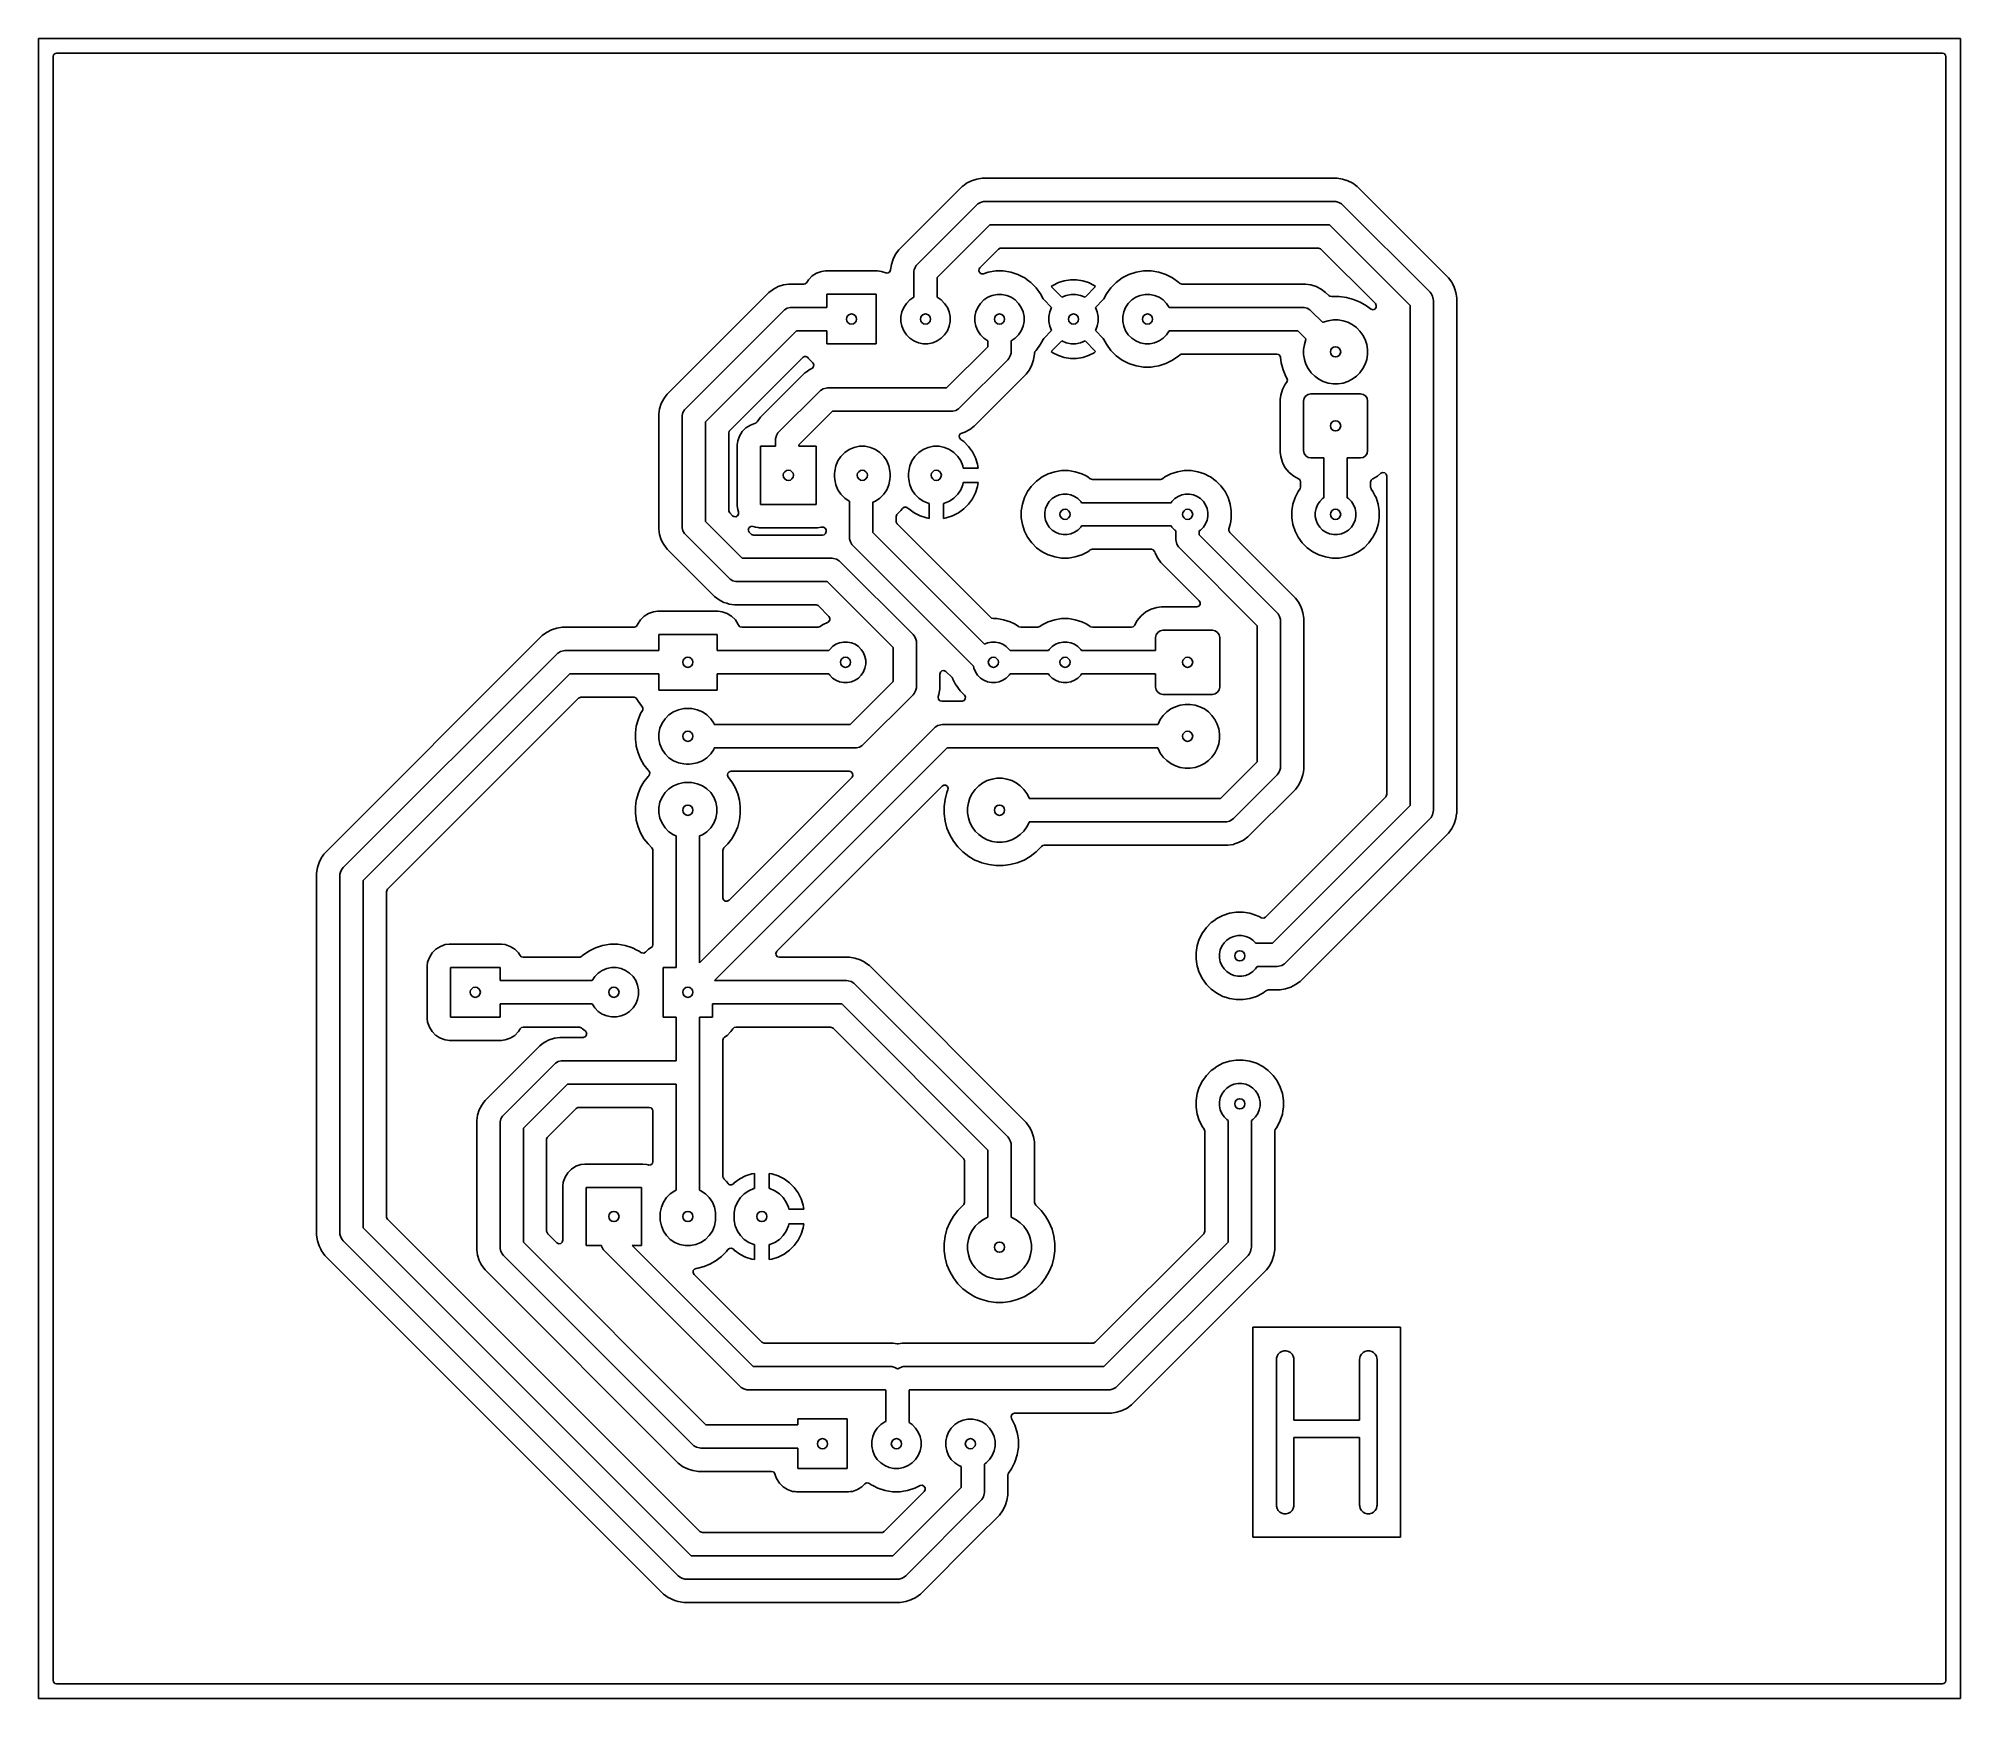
# Model space of a CAD drawing. Extents: x 126.5 to 192.5, y -143 to -86.
import ezdxf

# ---------------------------------------------------------------- set-up
doc = ezdxf.new("R2010")
doc.units = 0
doc.layers.add('BLACK', color=7, linetype='CONTINUOUS')

msp = doc.modelspace()

# ---------------------------------------------------------------- linework, layer by layer
at = {"layer": 'BLACK', "linetype": 'CONTINUOUS'}
for p, q in [((126.5, -86), (192.5, -86)), ((126.5, -143), (126.5, -86)), ((192.5, -86), (192.5, -143)), ((127.0005, -86.6245), (127.020185, -86.557461)), ((127.0005, -114.655513), (127.0005, -86.6245)), ((127.020185, -86.557461), (127.072989, -86.511706)), ((127.072989, -86.511706), (127.1245, -86.5005)), ((127.1245, -86.5005), (191.8755, -86.5005)), ((191.8755, -86.5005), (191.942539, -86.520185)), ((191.942539, -86.520185), (191.988294, -86.572989)), ((191.988294, -86.572989), (191.9995, -86.6245)), ((191.9995, -86.6245), (191.9995, -142.3755)), ((158.283579, -91.03661), (158.217927, -91.08431)), ((158.3708, -90.97324), (158.283579, -91.03661)), ((158.539163, -90.887454), (158.3708, -90.97324)), ((158.718881, -90.829059), (158.539163, -90.887454)), ((158.905514, -90.7995), (158.718881, -90.829059)), ((158.905519, -90.7995), (158.905514, -90.7995)), ((159.094482, -90.7995), (158.905519, -90.7995)), ((171.094481, -90.7995), (159.094482, -90.7995)), ((171.094486, -90.7995), (171.094481, -90.7995)), ((171.281118, -90.829059), (171.094486, -90.7995)), ((171.460836, -90.887454), (171.281118, -90.829059)), ((171.629199, -90.97324), (171.460836, -90.887454)), ((171.782074, -91.08431), (171.629199, -90.97324)), ((158.217924, -91.084312), (156.044312, -93.257923)), ((156.677157, -93.757157), (158.717158, -91.717157)), ((158.217925, -91.084312), (158.217924, -91.084312)), ((158.217927, -91.08431), (158.217925, -91.084312)), ((158.717158, -91.717157), (158.756495, -91.682659)), ((158.756495, -91.682659), (158.846926, -91.630448)), ((158.846926, -91.630448), (158.94779, -91.603422)), ((158.94779, -91.603422), (159, -91.6)), ((159, -91.6), (171, -91.6)), ((171, -91.6), (171.05221, -91.603422)), ((171.05221, -91.603422), (171.153074, -91.630448)), ((171.153074, -91.630448), (171.243505, -91.682659)), ((171.243505, -91.682659), (171.282843, -91.717157)), ((171.282843, -91.717157), (174.282843, -94.717158)), ((174.782073, -94.08431), (171.782074, -91.08431)), ((159.165685, -92.4), (157.36, -94.205685)), ((170.834314, -92.4), (159.165685, -92.4)), ((173.6, -95.165685), (170.834314, -92.4)), ((155.847454, -93.579163), (155.789059, -93.758881)), ((155.93324, -93.4108), (155.847454, -93.579163)), ((156.044312, -93.257923), (155.93324, -93.4108)), ((158.938881, -93.758882), (159.460944, -93.236819)), ((159.460944, -93.236819), (159.522267, -93.203334)), ((159.522267, -93.203334), (159.548625, -93.2005)), ((159.548625, -93.2005), (170.451374, -93.2005)), ((170.451374, -93.2005), (170.518413, -93.220185)), ((170.518413, -93.220185), (170.539055, -93.236819)), ((170.539055, -93.236819), (172.405139, -95.102903)), ((152.881287, -94.376472), (152.828952, -94.422763)), ((152.940184, -94.282737), (152.881287, -94.376472)), ((153.067737, -94.155184), (152.940184, -94.282737)), ((153.220476, -94.059211), (153.067737, -94.155184)), ((153.390745, -93.999631), (153.220476, -94.059211)), ((153.39075, -93.99963), (153.390745, -93.999631)), ((153.525039, -93.9845), (153.39075, -93.99963)), ((153.525046, -93.9845), (153.525039, -93.9845)), ((155.314954, -93.9845), (153.525046, -93.9845)), ((155.31496, -93.9845), (155.314954, -93.9845)), ((155.449249, -93.99963), (155.31496, -93.9845)), ((155.449257, -93.999632), (155.449249, -93.99963)), ((155.595098, -94.050664), (155.449257, -93.999632)), ((155.608813, -94.054593), (155.595098, -94.050664)), ((155.678539, -94.050116), (155.608813, -94.054593)), ((155.734776, -94.008653), (155.678539, -94.050116)), ((155.757111, -93.950073), (155.734776, -94.008653)), ((155.758737, -93.950331), (155.757111, -93.950073)), ((155.789059, -93.758881), (155.758737, -93.950331)), ((156.56, -94.04), (156.563422, -93.98779)), ((156.56, -94.885082), (156.56, -94.04)), ((156.563422, -93.98779), (156.573528, -93.950073)), ((156.573528, -93.950073), (156.590448, -93.886926)), ((156.590448, -93.886926), (156.642659, -93.796495)), ((156.642659, -93.796495), (156.677157, -93.757157)), ((157.36, -94.205685), (157.36, -94.885082)), ((158.791137, -93.980948), (158.799102, -93.911534)), ((158.821965, -94.043649), (158.791137, -93.980948)), ((158.799102, -93.911534), (158.82564, -93.872122)), ((158.881798, -94.079729), (158.821965, -94.043649)), ((158.82564, -93.872122), (158.938881, -93.758882)), ((158.951639, -94.077734), (158.881798, -94.079729)), ((159.113502, -94.02514), (158.951639, -94.077734)), ((159.113505, -94.02514), (159.113502, -94.02514)), ((159.370098, -93.9845), (159.113505, -94.02514)), ((159.370103, -93.9845), (159.370098, -93.9845)), ((159.629897, -93.9845), (159.370103, -93.9845)), ((159.629902, -93.9845), (159.629897, -93.9845)), ((159.886493, -94.02514), (159.629902, -93.9845)), ((160.133576, -94.105422), (159.886493, -94.02514)), ((160.292764, -94.186534), (160.133576, -94.105422)), ((160.365051, -94.223366), (160.292764, -94.186534)), ((160.365053, -94.223367), (160.365051, -94.223366)), ((160.365054, -94.223368), (160.365053, -94.223367)), ((160.44677, -94.282738), (160.365054, -94.223368)), ((160.575229, -94.376069), (160.44677, -94.282738)), ((160.758931, -94.559771), (160.575229, -94.376069)), ((161.723869, -94.318242), (161.521782, -94.383904)), ((161.723872, -94.318242), (161.723869, -94.318242)), ((161.933754, -94.285), (161.723872, -94.318242)), ((162.146246, -94.285), (161.933754, -94.285)), ((162.356129, -94.318242), (162.146246, -94.285)), ((162.558217, -94.383904), (162.356129, -94.318242)), ((163.504768, -94.376071), (163.321071, -94.559768)), ((163.504774, -94.376066), (163.504768, -94.376071)), ((163.714945, -94.223368), (163.504774, -94.376066)), ((163.946423, -94.105422), (163.714945, -94.223368)), ((164.193506, -94.02514), (163.946423, -94.105422)), ((164.450098, -93.9845), (164.193506, -94.02514)), ((164.450103, -93.9845), (164.450098, -93.9845)), ((164.709897, -93.9845), (164.450103, -93.9845)), ((164.709902, -93.9845), (164.709897, -93.9845)), ((164.966493, -94.02514), (164.709902, -93.9845)), ((165.213576, -94.105422), (164.966493, -94.02514)), ((165.372764, -94.186534), (165.213576, -94.105422)), ((165.445051, -94.223366), (165.372764, -94.186534)), ((165.445053, -94.223367), (165.445051, -94.223366)), ((165.445054, -94.223368), (165.445053, -94.223367)), ((165.655225, -94.376066), (165.445054, -94.223368)), ((165.655231, -94.376071), (165.655225, -94.376066)), ((165.677341, -94.398181), (165.655231, -94.376071)), ((174.91569, -94.217927), (174.782073, -94.08431)), ((175.02676, -94.370801), (174.91569, -94.217927)), ((175.049186, -94.414815), (175.02676, -94.370801)), ((151.582924, -94.719312), (148.08431, -98.217925)), ((151.582925, -94.719312), (151.582924, -94.719312)), ((151.582927, -94.71931), (151.582925, -94.719312)), ((151.692262, -94.639873), (151.582927, -94.71931)), ((151.7358, -94.60824), (151.692262, -94.639873)), ((151.904163, -94.522454), (151.7358, -94.60824)), ((152.083881, -94.464059), (151.904163, -94.522454)), ((152.270514, -94.4345), (152.083881, -94.464059)), ((152.776293, -94.4345), (152.270514, -94.4345)), ((152.828952, -94.422763), (152.776293, -94.4345)), ((153.57, -95.235), (153.57, -94.785)), ((153.57, -94.785), (155.27, -94.785)), ((155.27, -94.785), (155.27, -96.485)), ((156.302941, -95.095766), (156.420766, -94.977941)), ((156.420766, -94.977941), (156.559313, -94.885367)), ((156.559313, -94.885367), (156.56, -94.885082)), ((157.36, -94.885082), (157.360687, -94.885367)), ((157.360687, -94.885367), (157.499234, -94.977941)), ((157.499234, -94.977941), (157.617059, -95.095766)), ((158.842941, -95.095766), (158.960766, -94.977941)), ((158.960766, -94.977941), (159.099313, -94.885367)), ((159.099313, -94.885367), (159.253258, -94.821601)), ((159.253258, -94.821601), (159.416685, -94.789093)), ((159.416685, -94.789093), (159.583315, -94.789093)), ((159.583315, -94.789093), (159.746742, -94.821601)), ((159.746742, -94.821601), (159.900687, -94.885367)), ((159.900687, -94.885367), (160.039234, -94.977941)), ((160.039234, -94.977941), (160.157059, -95.095766)), ((160.911634, -94.769949), (160.758931, -94.559771)), ((160.996463, -94.936435), (160.911634, -94.769949)), ((161.019266, -94.96782), (160.996463, -94.936435)), ((161.289017, -95.237571), (161.019266, -94.96782)), ((161.332439, -94.48038), (161.278282, -94.519727)), ((161.278282, -94.519727), (161.278282, -94.519728)), ((161.278282, -94.519728), (161.642571, -94.884017)), ((161.521782, -94.383904), (161.332439, -94.48038)), ((161.642571, -94.884017), (161.793258, -94.821601)), ((161.793258, -94.821601), (161.956685, -94.789093)), ((161.956685, -94.789093), (162.123315, -94.789093)), ((162.123315, -94.789093), (162.286742, -94.821601)), ((162.286742, -94.821601), (162.437428, -94.884017)), ((162.437428, -94.884017), (162.801716, -94.519728)), ((162.74755, -94.480375), (162.558217, -94.383904)), ((162.801716, -94.519728), (162.74755, -94.480375)), ((163.060732, -94.96782), (162.790982, -95.237569)), ((163.083535, -94.936435), (163.060732, -94.96782)), ((163.168366, -94.769947), (163.083535, -94.936435)), ((163.321066, -94.559774), (163.168366, -94.769947)), ((163.321071, -94.559768), (163.321066, -94.559774)), ((163.922941, -95.095766), (164.040766, -94.977941)), ((164.040766, -94.977941), (164.179313, -94.885367)), ((164.179313, -94.885367), (164.333258, -94.821601)), ((164.333258, -94.821601), (164.496685, -94.789093)), ((164.496685, -94.789093), (164.663315, -94.789093)), ((164.663315, -94.789093), (164.826742, -94.821601)), ((164.826742, -94.821601), (164.980687, -94.885367)), ((164.980687, -94.885367), (165.119234, -94.977941)), ((165.119234, -94.977941), (165.237059, -95.095766)), ((165.697983, -94.414815), (165.677341, -94.398181)), ((165.765022, -94.4345), (165.697983, -94.414815)), ((170.007298, -94.4345), (165.765022, -94.4345)), ((170.007303, -94.4345), (170.007298, -94.4345)), ((170.193935, -94.464059), (170.007303, -94.4345)), ((170.373653, -94.522454), (170.193935, -94.464059)), ((170.542016, -94.60824), (170.373653, -94.522454)), ((170.694891, -94.71931), (170.542016, -94.60824)), ((170.694893, -94.719312), (170.694891, -94.71931)), ((170.803118, -94.827537), (170.694893, -94.719312)), ((170.837945, -94.852027), (170.803118, -94.827537)), ((170.906979, -94.862796), (170.837945, -94.852027)), ((170.91239, -94.862083), (170.906979, -94.862796)), ((170.915435, -94.861683), (170.91239, -94.862083)), ((171.164565, -94.861683), (170.915435, -94.861683)), ((171.16457, -94.861683), (171.164565, -94.861683)), ((171.164575, -94.861684), (171.16457, -94.861683)), ((171.411561, -94.8942), (171.164575, -94.861684)), ((171.652207, -94.958681), (171.411561, -94.8942)), ((171.882361, -95.054013), (171.652207, -94.958681)), ((174.282843, -94.717158), (174.317341, -94.756495)), ((174.317341, -94.756495), (174.369552, -94.846926)), ((174.369552, -94.846926), (174.369552, -94.846927)), ((174.369552, -94.846927), (174.396578, -94.94779)), ((174.396578, -94.94779), (174.4, -95)), ((174.4, -95), (174.4, -112.5)), ((175.112545, -94.539163), (175.049186, -94.414815)), ((175.112545, -94.539165), (175.112545, -94.539163)), ((175.112547, -94.539168), (175.112545, -94.539165)), ((175.13499, -94.60824), (175.112547, -94.539168)), ((175.17094, -94.718881), (175.13499, -94.60824)), ((175.2005, -94.905513), (175.17094, -94.718881)), ((175.2005, -112.594487), (175.2005, -94.905513)), ((148.717157, -98.717157), (152.082158, -95.352157)), ((152.082158, -95.352157), (152.121495, -95.317659)), ((152.121495, -95.317659), (152.211926, -95.265448)), ((152.211926, -95.265448), (152.31279, -95.238422)), ((152.31279, -95.238422), (152.365, -95.235)), ((152.365, -95.235), (153.57, -95.235)), ((156.114093, -95.551685), (156.146601, -95.388258)), ((156.114093, -95.718315), (156.114093, -95.551685)), ((156.146601, -95.388258), (156.210367, -95.234313)), ((156.210367, -95.234313), (156.302941, -95.095766)), ((157.617059, -95.095766), (157.709633, -95.234313)), ((157.709633, -95.234313), (157.773399, -95.388258)), ((157.773399, -95.388258), (157.805907, -95.551685)), ((157.805907, -95.551685), (157.805907, -95.718315)), ((158.654093, -95.551685), (158.686601, -95.388258)), ((158.654093, -95.718315), (158.654093, -95.551685)), ((158.686601, -95.388258), (158.750367, -95.234313)), ((158.750367, -95.234313), (158.842941, -95.095766)), ((160.157059, -95.095766), (160.249633, -95.234313)), ((160.249633, -95.234313), (160.313399, -95.388258)), ((160.313399, -95.388258), (160.345907, -95.551685)), ((160.345907, -95.551685), (160.345907, -95.718315)), ((161.194093, -95.551685), (161.226601, -95.388258)), ((161.194093, -95.718315), (161.194093, -95.551685)), ((161.226601, -95.388258), (161.289017, -95.237571)), ((162.790982, -95.237569), (162.853399, -95.388258)), ((162.853399, -95.388258), (162.885907, -95.551685)), ((162.885907, -95.551685), (162.885907, -95.718315)), ((163.734093, -95.551685), (163.766601, -95.388258)), ((163.734093, -95.718315), (163.734093, -95.551685)), ((163.766601, -95.388258), (163.830367, -95.234313)), ((163.830367, -95.234313), (163.922941, -95.095766)), ((165.237059, -95.095766), (165.329633, -95.234313)), ((165.329633, -95.234313), (165.329918, -95.235)), ((165.329918, -95.235), (169.912817, -95.235)), ((169.912817, -95.235), (169.965027, -95.238422)), ((169.965027, -95.238422), (170.065891, -95.265448)), ((170.065891, -95.265448), (170.156322, -95.317659)), ((170.156322, -95.317659), (170.19566, -95.352157)), ((170.19566, -95.352157), (170.599419, -95.755917)), ((170.619048, -95.745916), (170.78321, -95.692576)), ((170.78321, -95.692576), (170.953695, -95.665574)), ((170.953695, -95.665574), (171.126305, -95.665574)), ((171.126305, -95.665574), (171.29679, -95.692576)), ((171.29679, -95.692576), (171.460952, -95.745916)), ((171.882376, -95.05402), (171.882361, -95.054013)), ((172.098126, -95.178583), (171.882376, -95.05402)), ((172.241972, -95.28896), (172.098126, -95.178583)), ((172.258031, -95.299416), (172.241972, -95.28896)), ((172.326304, -95.314268), (172.258031, -95.299416)), ((172.391768, -95.289851), (172.326304, -95.314268)), ((172.43364, -95.233918), (172.391768, -95.289851)), ((172.405139, -95.102903), (172.438624, -95.164226)), ((172.438624, -95.164226), (172.43364, -95.233918)), ((173.6, -112.334314), (173.6, -95.165685)), ((152.530685, -96.035), (149.4, -99.165685)), ((153.57, -96.035), (152.530685, -96.035)), ((153.57, -96.485), (153.57, -96.035)), ((156.146601, -95.881742), (156.114093, -95.718315)), ((156.210367, -96.035687), (156.146601, -95.881742)), ((156.302941, -96.174234), (156.210367, -96.035687)), ((156.420766, -96.292059), (156.302941, -96.174234)), ((156.559313, -96.384633), (156.420766, -96.292059)), ((157.499234, -96.292059), (157.360687, -96.384633)), ((157.617059, -96.174234), (157.499234, -96.292059)), ((157.709633, -96.035687), (157.617059, -96.174234)), ((157.773399, -95.881742), (157.709633, -96.035687)), ((157.805907, -95.718315), (157.773399, -95.881742)), ((158.686601, -95.881742), (158.654093, -95.718315)), ((158.750367, -96.035687), (158.686601, -95.881742)), ((158.842941, -96.174234), (158.750367, -96.035687)), ((158.960766, -96.292059), (158.842941, -96.174234)), ((159.099313, -96.384633), (158.960766, -96.292059)), ((160.039234, -96.292059), (159.900687, -96.384633)), ((160.157059, -96.174234), (160.039234, -96.292059)), ((160.249633, -96.035687), (160.157059, -96.174234)), ((160.313399, -95.881742), (160.249633, -96.035687)), ((160.345907, -95.718315), (160.313399, -95.881742)), ((160.911634, -96.500051), (160.996466, -96.333559)), ((160.996466, -96.333559), (161.019266, -96.302178)), ((161.019266, -96.302178), (161.289016, -96.032427)), ((161.226601, -95.881742), (161.194093, -95.718315)), ((161.289016, -96.032427), (161.226601, -95.881742)), ((162.853399, -95.881742), (162.790982, -96.032428)), ((162.790982, -96.032428), (163.060732, -96.302178)), ((162.885907, -95.718315), (162.853399, -95.881742)), ((163.060732, -96.302178), (163.083536, -96.333564)), ((163.083536, -96.333564), (163.168366, -96.500051)), ((163.766601, -95.881742), (163.734093, -95.718315)), ((163.830367, -96.035687), (163.766601, -95.881742)), ((163.922941, -96.174234), (163.830367, -96.035687)), ((164.040766, -96.292059), (163.922941, -96.174234)), ((164.179313, -96.384633), (164.040766, -96.292059)), ((165.119234, -96.292059), (164.980687, -96.384633)), ((165.237059, -96.174234), (165.119234, -96.292059)), ((165.329633, -96.035687), (165.237059, -96.174234)), ((165.329918, -96.035), (165.329633, -96.035687)), ((169.747131, -96.035), (165.329918, -96.035)), ((170.033734, -96.321602), (169.747131, -96.035)), ((169.970393, -96.505393), (170.023733, -96.341231)), ((170.023733, -96.341231), (170.033734, -96.321602)), ((170.599419, -95.755917), (170.619048, -95.745916)), ((171.460952, -95.745916), (171.614748, -95.824279)), ((171.614748, -95.824279), (171.754393, -95.925736)), ((171.754393, -95.925736), (171.876447, -96.04779)), ((171.876447, -96.04779), (171.977904, -96.187435)), ((171.977904, -96.187435), (172.056267, -96.341231)), ((172.056267, -96.341231), (172.109607, -96.505393)), ((150.236814, -99.460948), (152.741607, -96.956154)), ((152.741607, -96.956154), (152.750151, -96.951489)), ((152.750151, -96.951489), (152.756075, -96.943756)), ((152.756075, -96.943756), (152.780316, -96.935018)), ((152.780316, -96.935018), (152.802928, -96.922671)), ((152.802928, -96.922671), (152.812642, -96.923365)), ((152.812642, -96.923365), (152.821805, -96.920063)), ((152.821805, -96.920063), (152.846918, -96.925816)), ((152.846918, -96.925816), (152.87262, -96.927655)), ((152.87262, -96.927655), (152.880417, -96.933492)), ((152.880417, -96.933492), (152.88991, -96.935667)), ((152.88991, -96.935667), (152.917929, -96.957128)), ((152.917929, -96.957128), (152.927213, -96.966619)), ((152.927213, -96.966619), (152.940184, -96.987262)), ((152.940184, -96.987262), (153.067738, -97.114816)), ((155.27, -96.485), (153.57, -96.485)), ((156.713258, -96.448399), (156.559313, -96.384633)), ((156.876685, -96.480907), (156.713258, -96.448399)), ((157.043315, -96.480907), (156.876685, -96.480907)), ((157.206742, -96.448399), (157.043315, -96.480907)), ((157.360687, -96.384633), (157.206742, -96.448399)), ((157.683314, -98.001), (159.1, -96.584314)), ((159.1, -96.384917), (159.099313, -96.384633)), ((159.1, -96.584314), (159.1, -96.384917)), ((159.817341, -96.993505), (159.782843, -97.032842)), ((159.869552, -96.903073), (159.817341, -96.993505)), ((159.896578, -96.80221), (159.869552, -96.903073)), ((159.9, -96.75), (159.896578, -96.80221)), ((159.900687, -96.384633), (159.9, -96.384917)), ((159.9, -96.384917), (159.9, -96.75)), ((160.67094, -97.031118), (160.682813, -96.956156)), ((160.682813, -96.956156), (160.7005, -96.844486)), ((160.7005, -96.820022), (160.707224, -96.797121)), ((160.7005, -96.844486), (160.7005, -96.820022)), ((160.707224, -96.797121), (160.709609, -96.773374)), ((160.709609, -96.773374), (160.717843, -96.760955)), ((160.717843, -96.760955), (160.720185, -96.752983)), ((160.720185, -96.752983), (160.727405, -96.742895)), ((160.727405, -96.742895), (160.731808, -96.737351)), ((160.731808, -96.737351), (160.758931, -96.710229)), ((160.758931, -96.710229), (160.911634, -96.500051)), ((161.642569, -96.385981), (161.278282, -96.750269)), ((161.278282, -96.750269), (161.278282, -96.75027)), ((161.278282, -96.75027), (161.332449, -96.789624)), ((161.332449, -96.789624), (161.521782, -96.886095)), ((161.521782, -96.886095), (161.72387, -96.951757)), ((161.793258, -96.448399), (161.642569, -96.385981)), ((161.72387, -96.951757), (161.933754, -96.985)), ((161.956685, -96.480907), (161.793258, -96.448399)), ((161.933754, -96.985), (162.146246, -96.985)), ((162.123315, -96.480907), (161.956685, -96.480907)), ((162.286742, -96.448399), (162.123315, -96.480907)), ((162.146246, -96.985), (162.356127, -96.951757)), ((162.437428, -96.385982), (162.286742, -96.448399)), ((162.356127, -96.951757), (162.35613, -96.951757)), ((162.35613, -96.951757), (162.558217, -96.886095)), ((162.801717, -96.75027), (162.437428, -96.385982)), ((162.558217, -96.886095), (162.747554, -96.789622)), ((162.747554, -96.789622), (162.801716, -96.75027)), ((162.801716, -96.75027), (162.801717, -96.75027)), ((163.168366, -96.500051), (163.321069, -96.710229)), ((163.321069, -96.710229), (163.504771, -96.893931)), ((163.504771, -96.893931), (163.714949, -97.046634)), ((164.333258, -96.448399), (164.179313, -96.384633)), ((164.496685, -96.480907), (164.333258, -96.448399)), ((164.663315, -96.480907), (164.496685, -96.480907)), ((164.826742, -96.448399), (164.663315, -96.480907)), ((164.980687, -96.384633), (164.826742, -96.448399)), ((165.445051, -97.046634), (165.655229, -96.893931)), ((165.655229, -96.893931), (165.677341, -96.871819)), ((165.677341, -96.871819), (165.738664, -96.838334)), ((165.738664, -96.838334), (165.765022, -96.8355)), ((165.765022, -96.8355), (169.024008, -96.8355)), ((169.024008, -96.8355), (169.091047, -96.855185)), ((169.091047, -96.855185), (169.136802, -96.907989)), ((169.136802, -96.907989), (169.146947, -96.943315)), ((169.146947, -96.943315), (169.172017, -97.133744)), ((169.943391, -96.675878), (169.970393, -96.505393)), ((169.943391, -96.848488), (169.943391, -96.675878)), ((169.970393, -97.018973), (169.943391, -96.848488)), ((170.023733, -97.183135), (169.970393, -97.018973)), ((172.109607, -97.018973), (172.056267, -97.183135)), ((172.109607, -96.505393), (172.136609, -96.675878)), ((172.136609, -96.848488), (172.109607, -97.018973)), ((172.136609, -96.675878), (172.136609, -96.848488)), ((152.816924, -97.485312), (151.294312, -99.007923)), ((152.816925, -97.485312), (152.816924, -97.485312)), ((152.816927, -97.48531), (152.816925, -97.485312)), ((152.893364, -97.429775), (152.816927, -97.48531)), ((152.969803, -97.374238), (152.893364, -97.429775)), ((153.05716, -97.329727), (152.969803, -97.374238)), ((153.074075, -97.319324), (153.05716, -97.329727)), ((153.067738, -97.114816), (153.079253, -97.122051)), ((153.116561, -97.263856), (153.074075, -97.319324)), ((153.079253, -97.122051), (153.089507, -97.132534)), ((153.089507, -97.132534), (153.122314, -97.194223)), ((153.122314, -97.194223), (153.116561, -97.263856)), ((159.782843, -97.032842), (158.131843, -98.683843)), ((158.631074, -99.31669), (160.41569, -97.532073)), ((160.41569, -97.532073), (160.52676, -97.379199)), ((160.52676, -97.379199), (160.612547, -97.210832)), ((160.612547, -97.210832), (160.67094, -97.031118)), ((163.714949, -97.046634), (163.848763, -97.114816)), ((163.848763, -97.114816), (163.946423, -97.164577)), ((163.946423, -97.164577), (163.946425, -97.164577)), ((163.946425, -97.164577), (163.946428, -97.164579)), ((163.946428, -97.164579), (164.193507, -97.24486)), ((164.193507, -97.24486), (164.325706, -97.265797)), ((164.325706, -97.265797), (164.450098, -97.2855)), ((164.450098, -97.2855), (164.450103, -97.2855)), ((164.450103, -97.2855), (164.709902, -97.2855)), ((164.709902, -97.2855), (164.823298, -97.267539)), ((164.823298, -97.267539), (164.966493, -97.24486)), ((164.966493, -97.24486), (165.213572, -97.164579)), ((165.213572, -97.164579), (165.445051, -97.046634)), ((169.172017, -97.133744), (169.236498, -97.37439)), ((169.236498, -97.37439), (169.33183, -97.604544)), ((169.33183, -97.604544), (169.331835, -97.604554)), ((169.331835, -97.604554), (169.369381, -97.669587)), ((169.369381, -97.669587), (169.385852, -97.737488)), ((170.102096, -97.336931), (170.023733, -97.183135)), ((170.203553, -97.476576), (170.102096, -97.336931)), ((170.325607, -97.59863), (170.203553, -97.476576)), ((170.465252, -97.700087), (170.325607, -97.59863)), ((171.754393, -97.59863), (171.614748, -97.700087)), ((171.876447, -97.476576), (171.754393, -97.59863)), ((171.977904, -97.336931), (171.876447, -97.476576)), ((172.056267, -97.183135), (171.977904, -97.336931)), ((148.019944, -98.306519), (147.97324, -98.3708)), ((148.019945, -98.306518), (148.019944, -98.306519)), ((148.08431, -98.217925), (148.019945, -98.306518)), ((151.927157, -99.507157), (153.316158, -98.118157)), ((153.316158, -98.118157), (153.355495, -98.083659)), ((153.355495, -98.083659), (153.445926, -98.031448)), ((153.445926, -98.031448), (153.54679, -98.004422)), ((153.54679, -98.004422), (153.599, -98.001)), ((153.599, -98.001), (157.683314, -98.001)), ((169.154699, -98.246249), (169.1395, -98.400577)), ((169.214769, -98.048225), (169.154699, -98.246249)), ((169.312317, -97.865728), (169.214769, -98.048225)), ((169.357847, -97.81025), (169.312317, -97.865728)), ((169.363, -97.803514), (169.357847, -97.81025)), ((169.385852, -97.737488), (169.363, -97.803514)), ((169.95903, -98.356512), (170.013223, -98.275406)), ((170.013223, -98.275406), (170.094329, -98.221213)), ((170.094329, -98.221213), (170.19, -98.202184)), ((170.19, -98.202184), (171.890001, -98.202183)), ((170.619048, -97.77845), (170.465252, -97.700087)), ((170.78321, -97.83179), (170.619048, -97.77845)), ((170.953695, -97.858792), (170.78321, -97.83179)), ((171.126305, -97.858792), (170.953695, -97.858792)), ((171.29679, -97.83179), (171.126305, -97.858792)), ((171.460952, -97.77845), (171.29679, -97.83179)), ((171.614748, -97.700087), (171.460952, -97.77845)), ((171.890001, -98.202183), (171.985671, -98.221213)), ((171.985671, -98.221213), (172.066777, -98.275406)), ((172.066777, -98.275406), (172.12097, -98.356512)), ((147.829059, -98.718881), (147.7995, -98.905513)), ((147.7995, -98.905513), (147.7995, -102.844486)), ((147.887454, -98.539163), (147.829059, -98.718881)), ((147.97324, -98.3708), (147.887454, -98.539163)), ((148.6, -99), (148.603422, -98.94779)), ((148.6, -102.75), (148.6, -99)), ((148.603422, -98.94779), (148.630448, -98.846927)), ((148.630448, -98.846926), (148.682659, -98.756495)), ((148.630448, -98.846927), (148.630448, -98.846926)), ((148.682659, -98.756495), (148.717157, -98.717157)), ((153.764685, -98.801), (152.61, -99.955685)), ((157.849, -98.801), (153.764685, -98.801)), ((157.90121, -98.797578), (157.849, -98.801)), ((158.002074, -98.770552), (157.90121, -98.797578)), ((158.092505, -98.718341), (158.002074, -98.770552)), ((158.131843, -98.683843), (158.092505, -98.718341)), ((169.1395, -98.400577), (169.1395, -100.203787)), ((169.94, -98.452182), (169.95903, -98.356512)), ((169.940001, -100.152183), (169.94, -98.452182)), ((172.12097, -98.356512), (172.139999, -98.452183)), ((172.139999, -98.452183), (172.14, -100.152184)), ((149.4, -99.165685), (149.4, -102.584314)), ((150.2005, -99.548624), (150.220185, -99.481585)), ((150.2005, -102.201374), (150.2005, -99.548624)), ((150.220185, -99.481585), (150.236814, -99.460948)), ((150.571711, -99.650476), (150.512131, -99.820745)), ((150.667684, -99.497737), (150.571711, -99.650476)), ((150.795237, -99.370184), (150.667684, -99.497737)), ((150.947977, -99.274211), (150.795237, -99.370184)), ((151.117296, -99.214964), (150.947977, -99.274211)), ((151.130252, -99.20959), (151.117296, -99.214964)), ((151.18007, -99.164521), (151.130252, -99.20959)), ((151.180376, -99.164743), (151.18007, -99.164521)), ((151.181431, -99.163289), (151.180376, -99.164743)), ((151.182066, -99.162716), (151.181431, -99.163289)), ((151.183237, -99.160804), (151.182066, -99.162716)), ((151.294312, -99.007923), (151.183237, -99.160804)), ((151.820572, -99.711104), (151.840448, -99.636926)), ((151.840448, -99.636926), (151.892659, -99.546495)), ((151.892659, -99.546495), (151.927157, -99.507157)), ((158.120016, -99.641491), (158.152622, -99.579696)), ((158.125995, -99.711104), (158.120016, -99.641491)), ((158.152622, -99.579696), (158.203226, -99.548185)), ((158.203226, -99.548185), (158.309832, -99.513547)), ((158.309832, -99.513547), (158.478199, -99.42776)), ((158.478199, -99.42776), (158.631074, -99.31669)), ((150.51213, -99.82075), (150.497, -99.955039)), ((150.497, -99.955039), (150.497, -102.04496)), ((150.512131, -99.820745), (150.51213, -99.82075)), ((151.2975, -102), (151.2975, -100)), ((151.2975, -100), (151.81, -100)), ((151.81, -99.79), (151.813422, -99.73779)), ((151.81, -100), (151.81, -99.79)), ((151.813422, -99.73779), (151.820572, -99.711104)), ((152.61, -99.955685), (152.61, -100)), ((152.61, -100), (153.2025, -100)), ((153.2025, -100), (153.2025, -102)), ((154.053708, -100.34824), (154.18574, -100.216208)), ((154.18574, -100.216208), (154.340995, -100.11247)), ((154.340995, -100.11247), (154.513504, -100.041014)), ((154.513504, -100.041014), (154.696639, -100.004587)), ((154.696639, -100.004587), (154.883361, -100.004587)), ((154.883361, -100.004587), (155.066496, -100.041014)), ((155.066496, -100.041014), (155.239005, -100.11247)), ((155.239005, -100.11247), (155.39426, -100.216208)), ((155.39426, -100.216208), (155.526292, -100.34824)), ((156.593708, -100.34824), (156.72574, -100.216208)), ((156.72574, -100.216208), (156.880995, -100.11247)), ((156.880995, -100.11247), (157.053504, -100.041014)), ((157.053504, -100.041014), (157.236639, -100.004587)), ((157.236639, -100.004587), (157.423361, -100.004587)), ((157.423361, -100.004587), (157.606496, -100.041014)), ((157.606496, -100.041014), (157.779005, -100.11247)), ((157.779005, -100.11247), (157.93426, -100.216208)), ((157.93426, -100.216208), (158.066292, -100.34824)), ((158.16866, -99.766434), (158.125995, -99.711104)), ((158.276242, -99.844597), (158.16866, -99.766434)), ((158.437902, -100.006257), (158.276242, -99.844597)), ((158.572288, -100.191223), (158.437902, -100.006257)), ((158.676082, -100.394929), (158.572288, -100.191223)), ((169.1395, -100.203787), (169.154699, -100.358115)), ((169.95903, -100.247854), (169.940001, -100.152183)), ((170.013223, -100.32896), (169.95903, -100.247854)), ((172.12097, -100.247854), (172.066777, -100.32896)), ((172.14, -100.152184), (172.12097, -100.247854)), ((153.8375, -100.9525), (153.842087, -100.859139)), ((153.8375, -101.0475), (153.8375, -100.9525)), ((153.842087, -100.859139), (153.878514, -100.676004)), ((153.878514, -100.676004), (153.94997, -100.503495)), ((153.94997, -100.503495), (154.053708, -100.34824)), ((155.526292, -100.34824), (155.63003, -100.503495)), ((155.63003, -100.503495), (155.701486, -100.676004)), ((155.701486, -100.676004), (155.737913, -100.859139)), ((155.737913, -100.859139), (155.7425, -100.9525)), ((155.7425, -100.9525), (155.7425, -101.0475)), ((156.3775, -100.9525), (156.382087, -100.859139)), ((156.3775, -101.0475), (156.3775, -100.9525)), ((156.382087, -100.859139), (156.418514, -100.676004)), ((156.418514, -100.676004), (156.48997, -100.503495)), ((156.48997, -100.503495), (156.593708, -100.34824)), ((158.066292, -100.34824), (158.17003, -100.503495)), ((158.17003, -100.503495), (158.241486, -100.676004)), ((158.241486, -100.676004), (158.256204, -100.75)), ((158.256204, -100.75), (158.768532, -100.75)), ((158.746734, -100.612371), (158.676082, -100.394929)), ((158.768532, -100.75), (158.746734, -100.612371)), ((161.174003, -100.949433), (160.963566, -101.056657)), ((161.398631, -100.876446), (161.174003, -100.949433)), ((161.631903, -100.8395), (161.398631, -100.876446)), ((161.631908, -100.8395), (161.631903, -100.8395)), ((161.868092, -100.8395), (161.631908, -100.8395)), ((161.868097, -100.8395), (161.868092, -100.8395)), ((162.101368, -100.876446), (161.868097, -100.8395)), ((162.325996, -100.949433), (162.101368, -100.876446)), ((162.470715, -101.023172), (162.325996, -100.949433)), ((165.384003, -100.949433), (165.173563, -101.056659)), ((165.608631, -100.876446), (165.384003, -100.949433)), ((165.841903, -100.8395), (165.608631, -100.876446)), ((165.841908, -100.8395), (165.841903, -100.8395)), ((166.078092, -100.8395), (165.841908, -100.8395)), ((166.078097, -100.8395), (166.078092, -100.8395)), ((166.311368, -100.876446), (166.078097, -100.8395)), ((166.535996, -100.949433), (166.311368, -100.876446)), ((166.688079, -101.026924), (166.535996, -100.949433)), ((169.154699, -100.358115), (169.214769, -100.55614)), ((169.214769, -100.55614), (169.229235, -100.583204)), ((169.229235, -100.583204), (169.244825, -100.612371)), ((169.244825, -100.612371), (169.312317, -100.738637)), ((169.312317, -100.738637), (169.443589, -100.898593)), ((169.443589, -100.898593), (169.603545, -101.029865)), ((170.094329, -100.383153), (170.013223, -100.32896)), ((170.189999, -100.402183), (170.094329, -100.383153)), ((170.64, -100.402182), (170.189999, -100.402183)), ((170.64, -101.769442), (170.64, -100.402182)), ((171.89, -100.402182), (171.44, -100.402182)), ((171.44, -100.402182), (171.44, -101.769442)), ((171.985671, -100.383153), (171.89, -100.402182)), ((172.066777, -100.32896), (171.985671, -100.383153)), ((172.476451, -101.029868), (172.596835, -100.93107)), ((172.596835, -100.93107), (172.661145, -100.903758)), ((172.661145, -100.903758), (172.730012, -100.915549)), ((172.730012, -100.915549), (172.781573, -100.962701)), ((172.781573, -100.962701), (172.7995, -101.026924)), ((153.842087, -101.140861), (153.8375, -101.0475)), ((153.878514, -101.323996), (153.842087, -101.140861)), ((153.94997, -101.496505), (153.878514, -101.323996)), ((154.053708, -101.65176), (153.94997, -101.496505)), ((155.63003, -101.496505), (155.526292, -101.65176)), ((155.701486, -101.323996), (155.63003, -101.496505)), ((155.737913, -101.140861), (155.701486, -101.323996)), ((155.7425, -101.0475), (155.737913, -101.140861)), ((156.382087, -101.140861), (156.3775, -101.0475)), ((156.418514, -101.323996), (156.382087, -101.140861)), ((156.48997, -101.496505), (156.418514, -101.323996)), ((156.593708, -101.65176), (156.48997, -101.496505)), ((158.17003, -101.496505), (158.066292, -101.65176)), ((158.241486, -101.323996), (158.17003, -101.496505)), ((158.256204, -101.25), (158.241486, -101.323996)), ((158.768532, -101.25), (158.256204, -101.25)), ((158.572288, -101.808776), (158.676082, -101.60507)), ((158.676082, -101.60507), (158.746734, -101.387628)), ((158.746734, -101.387628), (158.768532, -101.25)), ((160.466657, -101.553566), (160.359433, -101.764003)), ((160.587219, -101.387628), (160.466657, -101.553566)), ((160.605483, -101.36249), (160.587219, -101.387628)), ((160.605485, -101.362488), (160.605483, -101.36249)), ((160.772487, -101.195485), (160.605485, -101.362487)), ((160.605485, -101.362487), (160.605485, -101.362488)), ((160.772488, -101.195485), (160.772487, -101.195485)), ((160.77249, -101.195483), (160.772488, -101.195485)), ((160.866177, -101.127415), (160.77249, -101.195483)), ((160.963566, -101.056657), (160.866177, -101.127415)), ((162.536433, -101.056657), (162.470715, -101.023172)), ((162.536435, -101.056658), (162.536433, -101.056657)), ((162.536436, -101.056659), (162.536435, -101.056658)), ((162.617862, -101.115818), (162.536436, -101.056659)), ((162.623708, -101.119815), (162.617862, -101.115818)), ((162.690747, -101.1395), (162.623708, -101.119815)), ((165.019253, -101.1395), (162.690747, -101.1395)), ((165.026332, -101.139298), (165.019253, -101.1395)), ((165.092138, -101.115818), (165.026332, -101.139298)), ((165.173563, -101.056659), (165.092138, -101.115818)), ((166.746433, -101.056657), (166.688079, -101.026924)), ((166.93751, -101.195483), (166.746433, -101.056657)), ((167.104517, -101.36249), (166.93751, -101.195483)), ((167.213519, -101.512518), (167.104517, -101.36249)), ((167.243342, -101.553566), (167.213519, -101.512518)), ((167.350566, -101.764003), (167.243342, -101.553566)), ((169.603545, -101.029865), (169.603549, -101.029868)), ((169.603549, -101.029868), (169.764349, -101.115818)), ((169.756659, -101.553563), (169.649433, -101.764003)), ((169.815818, -101.472138), (169.756659, -101.553563)), ((169.764349, -101.115818), (169.773954, -101.120952)), ((169.773954, -101.120952), (169.783953, -101.130774)), ((169.783953, -101.130774), (169.796703, -101.136597)), ((169.796703, -101.136597), (169.808384, -101.154773)), ((169.808384, -101.154773), (169.823798, -101.169915)), ((169.819815, -101.466292), (169.815818, -101.472138)), ((169.8395, -101.399253), (169.819815, -101.466292)), ((169.823798, -101.169915), (169.827659, -101.184766)), ((169.827659, -101.184766), (169.834477, -101.195375)), ((169.834477, -101.195375), (169.8395, -101.23031)), ((169.8395, -101.23031), (169.8395, -101.399253)), ((172.2405, -101.23031), (172.260185, -101.163271)), ((172.2405, -101.399253), (172.2405, -101.23031)), ((172.240702, -101.406332), (172.2405, -101.399253)), ((172.242068, -101.410161), (172.240702, -101.406332)), ((172.245523, -101.434188), (172.242068, -101.410161)), ((172.257029, -101.452093), (172.245523, -101.434188)), ((172.264182, -101.472138), (172.257029, -101.452093)), ((172.260185, -101.163271), (172.306046, -101.120952)), ((172.323343, -101.553567), (172.264182, -101.472138)), ((172.306046, -101.120952), (172.315651, -101.115818)), ((172.315651, -101.115818), (172.476451, -101.029868)), ((172.391666, -101.687659), (172.323343, -101.553567)), ((172.7995, -101.026924), (172.7995, -111.951373)), ((150.203334, -102.227732), (150.2005, -102.201374)), ((150.236819, -102.289055), (150.203334, -102.227732)), ((150.335266, -102.387502), (150.236819, -102.289055)), ((150.497, -102.04496), (150.51213, -102.179249)), ((150.51213, -102.179249), (150.512132, -102.179257)), ((150.512132, -102.179257), (150.539989, -102.258867)), ((150.539989, -102.258867), (150.54355, -102.328645)), ((153.2025, -102), (151.2975, -102)), ((154.18574, -101.783792), (154.053708, -101.65176)), ((154.340995, -101.88753), (154.18574, -101.783792)), ((154.35, -101.89126), (154.340995, -101.88753)), ((154.35, -103.13), (154.35, -101.89126)), ((155.239005, -101.88753), (155.15, -101.924397)), ((155.15, -101.924397), (155.15, -102.964314)), ((155.39426, -101.783792), (155.239005, -101.88753)), ((155.526292, -101.65176), (155.39426, -101.783792)), ((155.986814, -102.329801), (156.110803, -102.205813)), ((156.110803, -102.205813), (156.165125, -102.135018)), ((156.165125, -102.135018), (156.221549, -102.093817)), ((156.221549, -102.093817), (156.291295, -102.089662)), ((156.291295, -102.089662), (156.35118, -102.122825)), ((156.35118, -102.122825), (156.383757, -102.155402)), ((156.383757, -102.155402), (156.568723, -102.289788)), ((156.568723, -102.289788), (156.772429, -102.393582)), ((156.72574, -101.783792), (156.593708, -101.65176)), ((156.880995, -101.88753), (156.72574, -101.783792)), ((157.053504, -101.958986), (156.880995, -101.88753)), ((157.08, -101.964256), (157.053504, -101.958986)), ((157.08, -102.478509), (157.08, -101.964256)), ((157.606496, -101.958986), (157.58, -101.964256)), ((157.58, -101.964256), (157.58, -102.478508)), ((157.779005, -101.88753), (157.606496, -101.958986)), ((157.93426, -101.783792), (157.779005, -101.88753)), ((157.88757, -102.393582), (158.091276, -102.289788)), ((158.066292, -101.65176), (157.93426, -101.783792)), ((158.091276, -102.289788), (158.276242, -102.155402)), ((158.276242, -102.155402), (158.437902, -101.993742)), ((158.437902, -101.993742), (158.572288, -101.808776)), ((160.286446, -101.988631), (160.2495, -102.221902)), ((160.2495, -102.221902), (160.2495, -102.458097)), ((160.359433, -101.764003), (160.286446, -101.988631)), ((161.053371, -102.271388), (161.080142, -102.136801)), ((161.053371, -102.408612), (161.053371, -102.271388)), ((161.080142, -102.136801), (161.132655, -102.010022)), ((161.132655, -102.010022), (161.208893, -101.895925)), ((161.208893, -101.895925), (161.305925, -101.798893)), ((161.305925, -101.798893), (161.420022, -101.722655)), ((161.420022, -101.722655), (161.546801, -101.670142)), ((161.546801, -101.670142), (161.681388, -101.643371)), ((161.681388, -101.643371), (161.818612, -101.643371)), ((161.818612, -101.643371), (161.953199, -101.670142)), ((161.953199, -101.670142), (162.079978, -101.722655)), ((162.079978, -101.722655), (162.194075, -101.798893)), ((162.194075, -101.798893), (162.291107, -101.895925)), ((162.291107, -101.895925), (162.320557, -101.94)), ((162.320557, -101.94), (163.96, -101.94)), ((163.96, -101.94), (164.01221, -101.943422)), ((164.01221, -101.943422), (164.025, -101.946849)), ((164.025, -101.946849), (164.03779, -101.943422)), ((164.03779, -101.943422), (164.09, -101.94)), ((164.09, -101.94), (165.389443, -101.94)), ((165.389443, -101.94), (165.418893, -101.895925)), ((165.418893, -101.895925), (165.515925, -101.798893)), ((165.515925, -101.798893), (165.630022, -101.722655)), ((165.630022, -101.722655), (165.756801, -101.670142)), ((165.756801, -101.670142), (165.891388, -101.643371)), ((165.891388, -101.643371), (166.028612, -101.643371)), ((166.028612, -101.643371), (166.163199, -101.670142)), ((166.163199, -101.670142), (166.289978, -101.722655)), ((166.289978, -101.722655), (166.404075, -101.798893)), ((166.404075, -101.798893), (166.501107, -101.895925)), ((166.501107, -101.895925), (166.577345, -102.010022)), ((166.577345, -102.010022), (166.629858, -102.136801)), ((166.629858, -102.136801), (166.656629, -102.271388)), ((166.656629, -102.271388), (166.656629, -102.408612)), ((167.423553, -101.988631), (167.350566, -101.764003)), ((167.4605, -102.221902), (167.423553, -101.988631)), ((167.4605, -102.458097), (167.4605, -102.221902)), ((169.576446, -101.988631), (169.5395, -102.221902)), ((169.5395, -102.221902), (169.5395, -102.458097)), ((169.649433, -101.764003), (169.576446, -101.988631)), ((170.343371, -102.271388), (170.370142, -102.136801)), ((170.343371, -102.408612), (170.343371, -102.271388)), ((170.370142, -102.136801), (170.422655, -102.010022)), ((170.422655, -102.010022), (170.498893, -101.895925)), ((170.498893, -101.895925), (170.595925, -101.798893)), ((170.595925, -101.798893), (170.64, -101.769442)), ((171.44, -101.769442), (171.484075, -101.798893)), ((171.484075, -101.798893), (171.581107, -101.895925)), ((171.581107, -101.895925), (171.657345, -102.010022)), ((171.657345, -102.010022), (171.709858, -102.136801)), ((171.709858, -102.136801), (171.736629, -102.271388)), ((171.736629, -102.271388), (171.736629, -102.408612)), ((172.430566, -101.764003), (172.391666, -101.687659)), ((172.503553, -101.988631), (172.430566, -101.764003)), ((172.5405, -102.221902), (172.503553, -101.988631)), ((172.5405, -102.458097), (172.5405, -102.221902)), ((147.7995, -102.844486), (147.829059, -103.031118)), ((148.603422, -102.80221), (148.6, -102.75)), ((148.630448, -102.903074), (148.603422, -102.80221)), ((148.682659, -102.993505), (148.630448, -102.903074)), ((149.4, -102.584314), (150.665685, -103.85)), ((150.377252, -102.415095), (150.335266, -102.387502)), ((150.446828, -102.4215), (150.377252, -102.415095)), ((150.508821, -102.389273), (150.446828, -102.4215)), ((150.54355, -102.328645), (150.508821, -102.389273)), ((150.8742, -102.885918), (150.879523, -102.858793)), ((150.877066, -102.89315), (150.8742, -102.885918)), ((150.876512, -102.90091), (150.877066, -102.89315)), ((150.889759, -102.925171), (150.876512, -102.90091)), ((150.879523, -102.858793), (150.881496, -102.831218)), ((150.881496, -102.831218), (150.886158, -102.824989)), ((150.886158, -102.824989), (150.887657, -102.817357)), ((150.887657, -102.817357), (150.9068, -102.797415)), ((150.899947, -102.950871), (150.889759, -102.925171)), ((150.906268, -102.955405), (150.899947, -102.950871)), ((150.909997, -102.962233), (150.906268, -102.955405)), ((150.9068, -102.797415), (150.923368, -102.775285)), ((150.923368, -102.775285), (150.930655, -102.772566)), ((150.930655, -102.772566), (150.936044, -102.766954)), ((150.936044, -102.766954), (150.962934, -102.760527)), ((150.962934, -102.760527), (150.988832, -102.750868)), ((150.988832, -102.750868), (150.99815, -102.75211)), ((150.99815, -102.75211), (151.004, -102.750713)), ((151.004, -102.750713), (151.038633, -102.757511)), ((151.038633, -102.757511), (151.118237, -102.785366)), ((151.118237, -102.785366), (151.118243, -102.785367)), ((151.118243, -102.785367), (151.118245, -102.785368)), ((151.118245, -102.785368), (151.118246, -102.785368)), ((151.118246, -102.785368), (151.11825, -102.785369)), ((151.11825, -102.785369), (151.208746, -102.795565)), ((151.208746, -102.795565), (151.25254, -102.800499)), ((151.25254, -102.800499), (151.252543, -102.8005)), ((151.252543, -102.8005), (151.252546, -102.8005)), ((151.252546, -102.8005), (153.247457, -102.8005)), ((153.247457, -102.8005), (153.247458, -102.800499)), ((153.247458, -102.800499), (153.381755, -102.785368)), ((153.381755, -102.785368), (153.384542, -102.784392)), ((153.384542, -102.784392), (153.386457, -102.784294)), ((153.386457, -102.784294), (153.388537, -102.78382)), ((153.388537, -102.78382), (153.38862, -102.784184)), ((153.38862, -102.784184), (153.454316, -102.780827)), ((153.454316, -102.780827), (153.514945, -102.815551)), ((153.514945, -102.815551), (153.547177, -102.877542)), ((153.5495, -102.9255), (153.529815, -102.992539)), ((153.547177, -102.877542), (153.5495, -102.901432)), ((153.5495, -102.901432), (153.5495, -102.9255)), ((155.9505, -102.417478), (155.970185, -102.350439)), ((155.9505, -102.581374), (155.9505, -102.417478)), ((155.953334, -102.607732), (155.9505, -102.581374)), ((155.954631, -102.610108), (155.953334, -102.607732)), ((155.955523, -102.616309), (155.954631, -102.610108)), ((155.972115, -102.642127), (155.955523, -102.616309)), ((155.970185, -102.350439), (155.986814, -102.329801)), ((155.986819, -102.669055), (155.972115, -102.642127)), ((159.200945, -105.883181), (155.986819, -102.669055)), ((156.772429, -102.393582), (156.989871, -102.464234)), ((156.989871, -102.464234), (157.08, -102.478509)), ((157.58, -102.478508), (157.670128, -102.464234)), ((157.670128, -102.464234), (157.88757, -102.393582)), ((160.2495, -102.458097), (160.286446, -102.691368)), ((160.286446, -102.691368), (160.359433, -102.915996)), ((160.359433, -102.915996), (160.466657, -103.126433)), ((161.080142, -102.543199), (161.053371, -102.408612)), ((161.132655, -102.669978), (161.080142, -102.543199)), ((161.208893, -102.784075), (161.132655, -102.669978)), ((161.305925, -102.881107), (161.208893, -102.784075)), ((161.420022, -102.957345), (161.305925, -102.881107)), ((161.546801, -103.009858), (161.420022, -102.957345)), ((162.079978, -102.957345), (161.953199, -103.009858)), ((162.194075, -102.881107), (162.079978, -102.957345)), ((162.291107, -102.784075), (162.194075, -102.881107)), ((162.320557, -102.74), (162.291107, -102.784075)), ((163.96, -102.74), (162.320557, -102.74)), ((164.01221, -102.736578), (163.96, -102.74)), ((164.025, -102.73315), (164.01221, -102.736578)), ((164.03779, -102.736578), (164.025, -102.73315)), ((164.09, -102.74), (164.03779, -102.736578)), ((165.389443, -102.74), (164.09, -102.74)), ((165.418893, -102.784075), (165.389443, -102.74)), ((165.515925, -102.881107), (165.418893, -102.784075)), ((165.56, -102.910557), (165.515925, -102.881107)), ((165.56, -103.21), (165.56, -102.910557)), ((166.404075, -102.881107), (166.36, -102.910557)), ((166.36, -102.910557), (166.36, -103.044314)), ((166.501107, -102.784075), (166.404075, -102.881107)), ((166.577345, -102.669978), (166.501107, -102.784075)), ((166.629858, -102.543199), (166.577345, -102.669978)), ((166.656629, -102.408612), (166.629858, -102.543199)), ((167.374048, -102.898446), (167.377283, -102.83377)), ((167.407533, -102.959769), (167.374048, -102.898446)), ((167.377283, -102.83377), (167.423553, -102.691368)), ((169.532073, -105.08431), (167.407533, -102.959769)), ((167.423553, -102.691368), (167.440974, -102.581374)), ((167.440974, -102.581374), (167.4605, -102.458097)), ((169.5395, -102.458097), (169.576446, -102.691368)), ((169.576446, -102.691368), (169.649433, -102.915996)), ((169.649433, -102.915996), (169.756657, -103.126433)), ((170.370142, -102.543199), (170.343371, -102.408612)), ((170.422655, -102.669978), (170.370142, -102.543199)), ((170.498893, -102.784075), (170.422655, -102.669978)), ((170.595925, -102.881107), (170.498893, -102.784075)), ((170.710022, -102.957345), (170.595925, -102.881107)), ((170.836801, -103.009858), (170.710022, -102.957345)), ((171.369978, -102.957345), (171.243199, -103.009858)), ((171.484075, -102.881107), (171.369978, -102.957345)), ((171.581107, -102.784075), (171.484075, -102.881107)), ((171.657345, -102.669978), (171.581107, -102.784075)), ((171.709858, -102.543199), (171.657345, -102.669978)), ((171.736629, -102.408612), (171.709858, -102.543199)), ((172.323343, -103.126433), (172.430568, -102.915992)), ((172.430568, -102.915992), (172.503553, -102.691368)), ((172.503553, -102.691368), (172.511352, -102.642127)), ((172.511352, -102.642127), (172.5405, -102.458097)), ((147.829059, -103.031118), (147.887454, -103.210836)), ((147.887454, -103.210836), (147.941808, -103.31751)), ((147.941808, -103.31751), (147.97324, -103.379199)), ((147.97324, -103.379199), (148.08431, -103.532074)), ((148.08431, -103.532074), (149.717926, -105.16569)), ((148.717157, -103.032843), (148.682659, -102.993505)), ((150.217157, -104.532842), (148.717157, -103.032843)), ((150.960945, -103.013181), (150.909997, -102.962233)), ((150.981587, -103.029815), (150.960945, -103.013181)), ((151.048626, -103.0495), (150.981587, -103.029815)), ((153.4255, -103.0495), (151.048626, -103.0495)), ((153.477011, -103.038294), (153.4255, -103.0495)), ((153.529815, -102.992539), (153.477011, -103.038294)), ((154.353422, -103.18221), (154.35, -103.13)), ((154.380448, -103.283074), (154.353422, -103.18221)), ((154.432659, -103.373505), (154.380448, -103.283074)), ((154.467157, -103.412843), (154.432659, -103.373505)), ((158.605896, -107.551582), (154.467157, -103.412843)), ((155.15, -102.964314), (158.980046, -106.79436)), ((160.466657, -103.126433), (160.605483, -103.31751)), ((160.605483, -103.31751), (160.77249, -103.484517)), ((160.77249, -103.484517), (160.963567, -103.623343)), ((161.681388, -103.036629), (161.546801, -103.009858)), ((161.818612, -103.036629), (161.681388, -103.036629)), ((161.953199, -103.009858), (161.818612, -103.036629)), ((162.536433, -103.623343), (162.574238, -103.595875)), ((162.574238, -103.595875), (162.617862, -103.564182)), ((162.617862, -103.564182), (162.683668, -103.540702)), ((162.683668, -103.540702), (162.690747, -103.5405)), ((162.690747, -103.5405), (163.995519, -103.5405)), ((163.995519, -103.5405), (164.715014, -103.5405)), ((164.715014, -103.5405), (164.782053, -103.560185)), ((164.782053, -103.560185), (164.827808, -103.612989)), ((164.827808, -103.612989), (164.832941, -103.626172)), ((165.563422, -103.26221), (165.56, -103.21)), ((165.590448, -103.363074), (165.563422, -103.26221)), ((165.642659, -103.453505), (165.590448, -103.363074)), ((165.677157, -103.492843), (165.642659, -103.453505)), ((168.35, -106.165686), (165.677157, -103.492843)), ((166.36, -103.044314), (169.032843, -105.717157)), ((169.756657, -103.126433), (169.895483, -103.31751)), ((169.895483, -103.31751), (170.06249, -103.484517)), ((170.06249, -103.484517), (170.253567, -103.623343)), ((170.971388, -103.036629), (170.836801, -103.009858)), ((171.108612, -103.036629), (170.971388, -103.036629)), ((171.243199, -103.009858), (171.108612, -103.036629)), ((171.826433, -103.623343), (172.01751, -103.484517)), ((172.01751, -103.484517), (172.184517, -103.31751)), ((172.184517, -103.31751), (172.323343, -103.126433)), ((150.665685, -103.85), (153.75, -103.85)), ((153.75, -103.85), (153.80221, -103.853422)), ((153.80221, -103.853422), (153.903074, -103.880448)), ((153.903074, -103.880448), (153.993505, -103.932659)), ((153.993505, -103.932659), (154.032843, -103.967157)), ((154.032843, -103.967157), (156.532843, -106.467157)), ((160.963567, -103.623343), (161.056779, -103.670837)), ((161.056779, -103.670837), (161.174003, -103.730566)), ((161.174003, -103.730566), (161.174005, -103.730566)), ((161.174005, -103.730566), (161.174008, -103.730568)), ((161.174008, -103.730568), (161.294412, -103.769689)), ((161.294412, -103.769689), (161.398631, -103.803553)), ((161.398631, -103.803553), (161.631903, -103.8405)), ((161.631903, -103.8405), (161.631908, -103.8405)), ((161.631908, -103.8405), (161.868097, -103.8405)), ((161.868097, -103.8405), (162.101368, -103.803553)), ((162.101368, -103.803553), (162.325992, -103.730568)), ((162.325992, -103.730568), (162.536433, -103.623343)), ((164.832941, -103.626172), (164.847453, -103.670832)), ((164.847453, -103.670832), (164.847455, -103.670837)), ((164.847455, -103.670837), (164.93324, -103.839199)), ((164.93324, -103.839199), (165.04431, -103.992074)), ((165.04431, -103.992074), (165.044312, -103.992076)), ((165.044312, -103.992076), (166.360055, -105.307819)), ((170.253567, -103.623343), (170.346779, -103.670837)), ((170.346779, -103.670837), (170.464003, -103.730566)), ((170.464003, -103.730566), (170.464005, -103.730566)), ((170.464005, -103.730566), (170.464008, -103.730568)), ((170.464008, -103.730568), (170.584412, -103.769689)), ((170.584412, -103.769689), (170.688631, -103.803553)), ((170.688631, -103.803553), (170.921903, -103.8405)), ((170.921903, -103.8405), (170.921908, -103.8405)), ((170.921908, -103.8405), (171.158097, -103.8405)), ((171.158097, -103.8405), (171.391368, -103.803553)), ((171.391368, -103.803553), (171.615992, -103.730568)), ((171.615992, -103.730568), (171.826433, -103.623343)), ((150.256495, -104.567341), (150.217157, -104.532842)), ((150.346927, -104.619552), (150.256495, -104.567341)), ((150.44779, -104.646578), (150.346927, -104.619552)), ((150.5, -104.65), (150.44779, -104.646578)), ((153.584314, -104.65), (150.5, -104.65)), ((155.85, -106.915686), (153.584314, -104.65)), ((149.717926, -105.16569), (149.870801, -105.27676)), ((149.870801, -105.27676), (149.931758, -105.307819)), ((149.931758, -105.307819), (150.039163, -105.362545)), ((150.039163, -105.362545), (150.039165, -105.362545)), ((150.039165, -105.362545), (150.039168, -105.362547)), ((150.039168, -105.362547), (150.135497, -105.393846)), ((150.135497, -105.393846), (150.218881, -105.42094)), ((150.218881, -105.42094), (150.405514, -105.4505)), ((150.405514, -105.4505), (150.405519, -105.4505)), ((150.405519, -105.4505), (153.201374, -105.4505)), ((153.201374, -105.4505), (153.268413, -105.470185)), ((153.268413, -105.470185), (153.289055, -105.486819)), ((153.289055, -105.486819), (153.644266, -105.84203)), ((164.706042, -105.594769), (164.523545, -105.692317)), ((164.904067, -105.534699), (164.706042, -105.594769)), ((165.058395, -105.5195), (164.904067, -105.534699)), ((166.272374, -105.5195), (165.058395, -105.5195)), ((166.28122, -105.519184), (166.272374, -105.5195)), ((166.346684, -105.494767), (166.28122, -105.519184)), ((166.388556, -105.438834), (166.346684, -105.494767)), ((166.360055, -105.307819), (166.39354, -105.369142)), ((166.39354, -105.369142), (166.388556, -105.438834)), ((169.66569, -105.217927), (169.532073, -105.08431)), ((169.776759, -105.3708), (169.66569, -105.217927)), ((169.862545, -105.539163), (169.776759, -105.3708)), ((169.862545, -105.539165), (169.862545, -105.539163)), ((169.862547, -105.539168), (169.862545, -105.539165)), ((169.880613, -105.594769), (169.862547, -105.539168)), ((169.92094, -105.718881), (169.880613, -105.594769)), ((144.298881, -106.249059), (144.119163, -106.307454)), ((144.485514, -106.2195), (144.298881, -106.249059)), ((146.950704, -106.2195), (144.485514, -106.2195)), ((146.962071, -106.218978), (146.950704, -106.2195)), ((147.027024, -106.193231), (146.962071, -106.218978)), ((147.067746, -106.136455), (147.027024, -106.193231)), ((147.074212, -106.117975), (147.067746, -106.136455)), ((147.170184, -105.965237), (147.074212, -106.117975)), ((147.297737, -105.837684), (147.170184, -105.965237)), ((147.450476, -105.741711), (147.297737, -105.837684)), ((147.620745, -105.682131), (147.450476, -105.741711)), ((147.62075, -105.68213), (147.620745, -105.682131)), ((147.755039, -105.667), (147.62075, -105.68213)), ((147.755046, -105.667), (147.755039, -105.667)), ((149.844954, -105.667), (147.755046, -105.667)), ((149.84496, -105.667), (149.844954, -105.667)), ((149.979249, -105.68213), (149.84496, -105.667)), ((149.979254, -105.682131), (149.979249, -105.68213)), ((150.149523, -105.741711), (149.979254, -105.682131)), ((150.27983, -105.823589), (150.149523, -105.741711)), ((150.302262, -105.837684), (150.27983, -105.823589)), ((150.429816, -105.965238), (150.302262, -105.837684)), ((150.525789, -106.117978), (150.429816, -105.965238)), ((150.532254, -106.136455), (150.525789, -106.117978)), ((150.536502, -106.147011), (150.532254, -106.136455)), ((150.582257, -106.199815), (150.536502, -106.147011)), ((150.649296, -106.2195), (150.582257, -106.199815)), ((153.269253, -106.2195), (150.649296, -106.2195)), ((153.276332, -106.219298), (153.269253, -106.2195)), ((153.342138, -106.195818), (153.276332, -106.219298)), ((153.423567, -106.136656), (153.342138, -106.195818)), ((153.423568, -106.136655), (153.423567, -106.136656)), ((153.61288, -106.040195), (153.423568, -106.136655)), ((153.630895, -106.028978), (153.61288, -106.040195)), ((153.672767, -105.973045), (153.630895, -106.028978)), ((153.644266, -105.84203), (153.677751, -105.903353)), ((153.677751, -105.903353), (153.672767, -105.973045)), ((159.221587, -105.899815), (159.200945, -105.883181)), ((159.288626, -105.9195), (159.221587, -105.899815)), ((159.408092, -105.9195), (159.288626, -105.9195)), ((159.408097, -105.9195), (159.408092, -105.9195)), ((159.641368, -105.956446), (159.408097, -105.9195)), ((159.865996, -106.029433), (159.641368, -105.956446)), ((160.010715, -106.103172), (159.865996, -106.029433)), ((160.076433, -106.136657), (160.010715, -106.103172)), ((160.076435, -106.136658), (160.076433, -106.136657)), ((160.076436, -106.136659), (160.076435, -106.136658)), ((160.157862, -106.195818), (160.076436, -106.136659)), ((160.163708, -106.199815), (160.157862, -106.195818)), ((160.230747, -106.2195), (160.163708, -106.199815)), ((160.809253, -106.2195), (160.230747, -106.2195)), ((160.816332, -106.219298), (160.809253, -106.2195)), ((160.882138, -106.195818), (160.816332, -106.219298)), ((160.963563, -106.136659), (160.882138, -106.195818)), ((161.174003, -106.029433), (160.963563, -106.136659)), ((161.398631, -105.956446), (161.174003, -106.029433)), ((161.631903, -105.9195), (161.398631, -105.956446)), ((161.631908, -105.9195), (161.631903, -105.9195)), ((161.868092, -105.9195), (161.631908, -105.9195)), ((161.868097, -105.9195), (161.868092, -105.9195)), ((162.101368, -105.956446), (161.868097, -105.9195)), ((162.325996, -106.029433), (162.101368, -105.956446)), ((162.470715, -106.103172), (162.325996, -106.029433)), ((162.536433, -106.136657), (162.470715, -106.103172)), ((162.536435, -106.136658), (162.536433, -106.136657)), ((162.536436, -106.136659), (162.536435, -106.136658)), ((162.617862, -106.195818), (162.536436, -106.136659)), ((162.623708, -106.199815), (162.617862, -106.195818)), ((162.690747, -106.2195), (162.623708, -106.199815)), ((164.031873, -106.2195), (162.690747, -106.2195)), ((164.092268, -106.203798), (164.031873, -106.2195)), ((164.141231, -106.153954), (164.092268, -106.203798)), ((164.150478, -106.136655), (164.141231, -106.153954)), ((164.232315, -105.983549), (164.150478, -106.136655)), ((164.232317, -105.983545), (164.232315, -105.983549)), ((164.363589, -105.823589), (164.232317, -105.983545)), ((164.523545, -105.692317), (164.363589, -105.823589)), ((168.35, -110.834314), (168.35, -106.165686)), ((169.032843, -105.717157), (169.067341, -105.756495)), ((169.067341, -105.756495), (169.119552, -105.846926)), ((169.119552, -105.846926), (169.119552, -105.846927)), ((169.119552, -105.846927), (169.146578, -105.94779)), ((169.146578, -105.94779), (169.15, -106)), ((169.15, -106), (169.15, -111)), ((169.9505, -105.905513), (169.92094, -105.718881)), ((169.9505, -105.905519), (169.9505, -105.905513)), ((169.9505, -111.094481), (169.9505, -105.905519)), ((143.797923, -106.504312), (136.33431, -113.967925)), ((143.9508, -106.39324), (143.797923, -106.504312)), ((144.119163, -106.307454), (143.9508, -106.39324)), ((147.8, -107.02), (147.8, -106.4675)), ((147.8, -106.4675), (149.8, -106.4675)), ((149.8, -106.4675), (149.8, -107.02)), ((153.668893, -106.975925), (153.765925, -106.878893)), ((153.765925, -106.878893), (153.880022, -106.802655)), ((153.880022, -106.802655), (154.006801, -106.750142)), ((154.006801, -106.750142), (154.141388, -106.723371)), ((154.141388, -106.723371), (154.278612, -106.723371)), ((154.278612, -106.723371), (154.413199, -106.750142)), ((154.413199, -106.750142), (154.539978, -106.802655)), ((154.539978, -106.802655), (154.654075, -106.878893)), ((154.654075, -106.878893), (154.751107, -106.975925)), ((155.85, -108.084314), (155.85, -106.915686)), ((156.532843, -106.467157), (156.567341, -106.506495)), ((156.567341, -106.506495), (156.619552, -106.596926)), ((156.619552, -106.596926), (156.619552, -106.596927)), ((156.619552, -106.596927), (156.646578, -106.69779)), ((156.646578, -106.69779), (156.65, -106.75)), ((156.65, -106.75), (156.65, -108.25)), ((158.980046, -106.79436), (159.086801, -106.750142)), ((159.086801, -106.750142), (159.221388, -106.723371)), ((159.221388, -106.723371), (159.358612, -106.723371)), ((159.358612, -106.723371), (159.493199, -106.750142)), ((159.493199, -106.750142), (159.619978, -106.802655)), ((159.619978, -106.802655), (159.734075, -106.878893)), ((159.734075, -106.878893), (159.831107, -106.975925)), ((161.208893, -106.975925), (161.305925, -106.878893)), ((161.305925, -106.878893), (161.420022, -106.802655)), ((161.420022, -106.802655), (161.546801, -106.750142)), ((161.546801, -106.750142), (161.681388, -106.723371)), ((161.681388, -106.723371), (161.818612, -106.723371)), ((161.818612, -106.723371), (161.953199, -106.750142)), ((161.953199, -106.750142), (162.079978, -106.802655)), ((162.079978, -106.802655), (162.194075, -106.878893)), ((162.194075, -106.878893), (162.291107, -106.975925)), ((164.86, -106.569999), (164.87903, -106.474329)), ((164.86, -107.02), (164.86, -106.569999)), ((164.87903, -106.474329), (164.933223, -106.393223)), ((164.933223, -106.393223), (165.014329, -106.33903)), ((165.014329, -106.33903), (165.11, -106.320001)), ((165.11, -106.320001), (166.810001, -106.32)), ((166.810001, -106.32), (166.905671, -106.33903)), ((166.905671, -106.33903), (166.986777, -106.393223)), ((166.986777, -106.393223), (167.04097, -106.474329)), ((167.04097, -106.474329), (167.059999, -106.57)), ((167.059999, -106.57), (167.06, -108.270001)), ((136.967157, -114.467157), (144.297157, -107.137158)), ((144.297157, -107.137158), (144.336495, -107.102659)), ((144.336495, -107.102659), (144.358383, -107.090022)), ((144.358383, -107.090022), (144.426927, -107.050448)), ((144.426927, -107.050448), (144.52779, -107.023422)), ((144.52779, -107.023422), (144.58, -107.02)), ((144.58, -107.02), (147.8, -107.02)), ((149.8, -107.02), (153.639443, -107.02)), ((153.639443, -107.02), (153.668893, -106.975925)), ((154.751107, -106.975925), (154.827345, -107.090022)), ((154.827345, -107.090022), (154.879858, -107.216801)), ((154.879858, -107.216801), (154.906629, -107.351388)), ((154.906629, -107.488612), (154.879858, -107.623199)), ((154.906629, -107.351388), (154.906629, -107.488612)), ((158.620142, -107.623199), (158.605896, -107.551582)), ((159.831107, -106.975925), (159.860557, -107.02)), ((159.860557, -107.02), (161.179443, -107.02)), ((161.179443, -107.02), (161.208893, -106.975925)), ((162.291107, -106.975925), (162.320557, -107.02)), ((162.320557, -107.02), (164.86, -107.02)), ((144.745685, -107.82), (137.65, -114.915685)), ((147.8, -107.82), (144.745685, -107.82)), ((147.8, -108.3725), (147.8, -107.82)), ((153.639443, -107.82), (149.8, -107.82)), ((149.8, -107.82), (149.8, -108.3725)), ((153.668893, -107.864075), (153.639443, -107.82)), ((153.765925, -107.961107), (153.668893, -107.864075)), ((153.880022, -108.037345), (153.765925, -107.961107)), ((154.006801, -108.089858), (153.880022, -108.037345)), ((154.141388, -108.116629), (154.006801, -108.089858)), ((154.278612, -108.116629), (154.141388, -108.116629)), ((154.413199, -108.089858), (154.278612, -108.116629)), ((154.374314, -109.56), (155.85, -108.084314)), ((154.539978, -108.037345), (154.413199, -108.089858)), ((154.654075, -107.961107), (154.539978, -108.037345)), ((154.751107, -107.864075), (154.654075, -107.961107)), ((154.827345, -107.749978), (154.751107, -107.864075)), ((154.879858, -107.623199), (154.827345, -107.749978)), ((157.4505, -107.827626), (157.470185, -107.760587)), ((157.4505, -108.344487), (157.4505, -107.827626)), ((157.470185, -107.760587), (157.522989, -107.714832)), ((157.522989, -107.714832), (157.592147, -107.704888)), ((157.592147, -107.704888), (157.655703, -107.733913)), ((157.655703, -107.733913), (157.662181, -107.739945)), ((157.662181, -107.739945), (157.869334, -107.947098)), ((157.869334, -107.947098), (157.896754, -107.991836)), ((157.896754, -107.991836), (157.897571, -107.991499)), ((157.897571, -107.991499), (157.89943, -107.99599)), ((157.89943, -107.99599), (157.980715, -108.155519)), ((157.980715, -108.155519), (158.006657, -108.206433)), ((158.006657, -108.206433), (158.145483, -108.39751)), ((158.672655, -107.749978), (158.620142, -107.623199)), ((158.748893, -107.864075), (158.672655, -107.749978)), ((158.845925, -107.961107), (158.748893, -107.864075)), ((158.960022, -108.037345), (158.845925, -107.961107)), ((159.086801, -108.089858), (158.960022, -108.037345)), ((159.221388, -108.116629), (159.086801, -108.089858)), ((159.358612, -108.116629), (159.221388, -108.116629)), ((159.493199, -108.089858), (159.358612, -108.116629)), ((159.619978, -108.037345), (159.493199, -108.089858)), ((159.734075, -107.961107), (159.619978, -108.037345)), ((159.831107, -107.864075), (159.734075, -107.961107)), ((159.860557, -107.82), (159.831107, -107.864075)), ((161.179443, -107.82), (159.860557, -107.82)), ((161.208893, -107.864075), (161.179443, -107.82)), ((161.305925, -107.961107), (161.208893, -107.864075)), ((161.420022, -108.037345), (161.305925, -107.961107)), ((161.546801, -108.089858), (161.420022, -108.037345)), ((161.681388, -108.116629), (161.546801, -108.089858)), ((161.818612, -108.116629), (161.681388, -108.116629)), ((161.953199, -108.089858), (161.818612, -108.116629)), ((162.079978, -108.037345), (161.953199, -108.089858)), ((162.194075, -107.961107), (162.079978, -108.037345)), ((162.291107, -107.864075), (162.194075, -107.961107)), ((162.320557, -107.82), (162.291107, -107.864075)), ((164.860001, -107.82), (162.320557, -107.82)), ((164.860001, -108.27), (164.860001, -107.82)), ((138.486819, -115.210945), (145.040945, -108.656819)), ((145.040945, -108.656819), (145.102268, -108.623334)), ((145.102268, -108.623334), (145.128626, -108.6205)), ((145.128626, -108.6205), (146.950704, -108.6205)), ((146.950704, -108.6205), (147.017743, -108.640185)), ((147.017743, -108.640185), (147.063498, -108.692989)), ((147.063498, -108.692989), (147.067743, -108.703538)), ((147.067743, -108.703538), (147.074211, -108.722022)), ((147.074211, -108.722022), (147.074212, -108.722024)), ((147.074212, -108.722024), (147.170184, -108.874762)), ((147.170184, -108.874762), (147.219991, -108.924569)), ((149.8, -108.3725), (147.8, -108.3725)), ((156.532843, -108.532843), (154.822843, -110.242843)), ((156.567341, -108.493505), (156.532843, -108.532843)), ((156.619552, -108.403074), (156.567341, -108.493505)), ((156.646578, -108.30221), (156.619552, -108.403074)), ((156.65, -108.25), (156.646578, -108.30221)), ((157.394667, -108.617853), (157.399474, -108.597182)), ((157.404611, -108.687011), (157.394667, -108.617853)), ((157.399474, -108.597182), (157.42094, -108.531118)), ((157.450366, -108.739815), (157.404611, -108.687011)), ((157.42094, -108.531118), (157.442101, -108.397511)), ((157.442101, -108.397511), (157.4505, -108.344487)), ((157.517405, -108.7595), (157.450366, -108.739815)), ((158.208111, -108.7595), (157.517405, -108.7595)), ((158.145483, -108.39751), (158.145485, -108.397512)), ((158.145485, -108.397512), (158.295792, -108.547819)), ((158.216957, -108.759184), (158.208111, -108.7595)), ((158.282421, -108.734767), (158.216957, -108.759184)), ((158.324293, -108.678834), (158.282421, -108.734767)), ((158.295792, -108.547819), (158.329277, -108.609142)), ((158.329277, -108.609142), (158.324293, -108.678834)), ((164.87903, -108.365671), (164.860001, -108.27)), ((164.933223, -108.446777), (164.87903, -108.365671)), ((165.014329, -108.50097), (164.933223, -108.446777)), ((165.109999, -108.52), (165.014329, -108.50097)), ((166.81, -108.519999), (165.109999, -108.52)), ((165.539048, -108.943733), (165.70321, -108.890393)), ((165.70321, -108.890393), (165.873695, -108.863391)), ((165.873695, -108.863391), (166.046305, -108.863391)), ((166.046305, -108.863391), (166.21679, -108.890393)), ((166.21679, -108.890393), (166.380952, -108.943733)), ((166.905671, -108.50097), (166.81, -108.519999)), ((166.986777, -108.446777), (166.905671, -108.50097)), ((167.04097, -108.365671), (166.986777, -108.446777)), ((167.06, -108.270001), (167.04097, -108.365671)), ((147.08897, -109.395308), (147.029495, -109.617274)), ((147.088973, -109.395298), (147.08897, -109.395308)), ((147.176907, -109.183007), (147.088973, -109.395298)), ((147.176912, -109.182996), (147.176907, -109.183007)), ((147.239697, -109.07425), (147.176912, -109.182996)), ((147.219991, -108.924569), (147.253476, -108.985892)), ((147.248492, -109.055584), (147.239697, -109.07425)), ((147.253476, -108.985892), (147.248492, -109.055584)), ((147.841014, -109.683504), (147.91247, -109.510995)), ((147.91247, -109.510995), (148.016208, -109.35574)), ((148.016208, -109.35574), (148.14824, -109.223708)), ((148.14824, -109.223708), (148.303495, -109.11997)), ((148.303495, -109.11997), (148.476004, -109.048514)), ((148.476004, -109.048514), (148.659139, -109.012087)), ((148.659139, -109.012087), (148.7525, -109.0075)), ((148.7525, -109.0075), (148.8475, -109.0075)), ((148.8475, -109.0075), (148.940861, -109.012087)), ((148.940861, -109.012087), (149.123996, -109.048514)), ((149.123996, -109.048514), (149.296505, -109.11997)), ((149.296505, -109.11997), (149.45176, -109.223708)), ((149.45176, -109.223708), (149.583792, -109.35574)), ((149.583792, -109.35574), (149.68753, -109.510995)), ((149.68753, -109.510995), (149.707829, -109.56)), ((149.707829, -109.56), (154.374314, -109.56)), ((157.48779, -109.563422), (157.54, -109.56)), ((157.54, -109.56), (164.936925, -109.56)), ((164.936925, -109.56), (164.943733, -109.539048)), ((164.943733, -109.539048), (165.022096, -109.385252)), ((165.022096, -109.385252), (165.123553, -109.245607)), ((165.123553, -109.245607), (165.245607, -109.123553)), ((165.245607, -109.123553), (165.385252, -109.022096)), ((165.385252, -109.022096), (165.539048, -108.943733)), ((166.380952, -108.943733), (166.534748, -109.022096)), ((166.534748, -109.022096), (166.674393, -109.123553)), ((166.674393, -109.123553), (166.796447, -109.245607)), ((166.796447, -109.245607), (166.897904, -109.385252)), ((166.897904, -109.385252), (166.976267, -109.539048)), ((166.976267, -109.539048), (167.029607, -109.70321)), ((147.029495, -109.617274), (146.9995, -109.845094)), ((146.9995, -109.845094), (146.9995, -110.074905)), ((146.9995, -110.074905), (147.022829, -110.252098)), ((147.804587, -109.866639), (147.841014, -109.683504)), ((147.804587, -110.053361), (147.804587, -109.866639)), ((147.841014, -110.236496), (147.804587, -110.053361)), ((149.2, -117.734314), (157.257158, -109.677157)), ((157.257158, -109.677157), (157.296495, -109.642659)), ((157.296495, -109.642659), (157.386927, -109.590448)), ((157.386927, -109.590448), (157.48779, -109.563422)), ((167.029607, -110.21679), (166.976267, -110.380952)), ((167.029607, -109.70321), (167.056609, -109.873695)), ((167.056609, -110.046305), (167.029607, -110.21679)), ((167.056609, -109.873695), (167.056609, -110.046305)), ((147.022829, -110.252098), (147.029495, -110.302727)), ((147.029495, -110.302727), (147.08897, -110.524691)), ((147.08897, -110.524691), (147.088973, -110.524701)), ((147.088973, -110.524701), (147.176907, -110.736992)), ((147.176907, -110.736992), (147.176909, -110.736996)), ((147.176909, -110.736996), (147.291807, -110.936004)), ((147.91247, -110.409005), (147.841014, -110.236496)), ((148.016208, -110.56426), (147.91247, -110.409005)), ((148.14824, -110.696292), (148.016208, -110.56426)), ((148.303495, -110.80003), (148.14824, -110.696292)), ((148.476004, -110.871486), (148.303495, -110.80003)), ((148.659139, -110.907913), (148.476004, -110.871486)), ((149.123996, -110.871486), (148.940861, -110.907913)), ((149.296505, -110.80003), (149.123996, -110.871486)), ((149.45176, -110.696292), (149.296505, -110.80003)), ((149.583792, -110.56426), (149.45176, -110.696292)), ((149.68753, -110.409005), (149.583792, -110.56426)), ((149.707829, -110.36), (149.68753, -110.409005)), ((154.54, -110.36), (149.707829, -110.36)), ((157.705685, -110.36), (149.715686, -118.35)), ((154.59221, -110.356578), (154.54, -110.36)), ((154.693074, -110.329552), (154.59221, -110.356578)), ((154.783505, -110.277341), (154.693074, -110.329552)), ((154.822843, -110.242843), (154.783505, -110.277341)), ((164.936925, -110.36), (157.705685, -110.36)), ((164.943733, -110.380952), (164.936925, -110.36)), ((165.022096, -110.534748), (164.943733, -110.380952)), ((165.123553, -110.674393), (165.022096, -110.534748)), ((165.245607, -110.796447), (165.123553, -110.674393)), ((165.385252, -110.897904), (165.245607, -110.796447)), ((166.674393, -110.796447), (166.534748, -110.897904)), ((166.796447, -110.674393), (166.674393, -110.796447)), ((166.897904, -110.534748), (166.796447, -110.674393)), ((166.976267, -110.380952), (166.897904, -110.534748)), ((167.084314, -112.1), (168.35, -110.834314)), ((147.291807, -111.523996), (147.176909, -111.723003)), ((147.291807, -110.936004), (147.291812, -110.93601)), ((147.291813, -111.523987), (147.291807, -111.523996)), ((147.291812, -110.93601), (147.291813, -110.936012)), ((147.291813, -110.936012), (147.431695, -111.118311)), ((147.431695, -111.341688), (147.291813, -111.523987)), ((147.431695, -111.118311), (147.431701, -111.118318)), ((147.431701, -111.341681), (147.431695, -111.341688)), ((147.431701, -111.118318), (147.455702, -111.142319)), ((147.455702, -111.317681), (147.431701, -111.341681)), ((147.455702, -111.142319), (147.489187, -111.203642)), ((147.484203, -111.273334), (147.455702, -111.317681)), ((147.489187, -111.203642), (147.484203, -111.273334)), ((148.7525, -110.9125), (148.659139, -110.907913)), ((148.8475, -110.9125), (148.7525, -110.9125)), ((148.940861, -110.907913), (148.8475, -110.9125)), ((150.157151, -111.294817), (150.17119, -111.226372)), ((150.182345, -111.359986), (150.157151, -111.294817)), ((150.17119, -111.226372), (150.220004, -111.176382)), ((150.191702, -111.372181), (150.182345, -111.359986)), ((150.308193, -111.523996), (150.191702, -111.372181)), ((154.430055, -111.372181), (150.212181, -115.590055)), ((150.220004, -111.176382), (150.280721, -111.1605)), ((150.280721, -111.1605), (154.342374, -111.1605)), ((150.423091, -111.723004), (150.308193, -111.523996)), ((154.342374, -111.1605), (154.409413, -111.180185)), ((154.409413, -111.180185), (154.455168, -111.232989)), ((154.436087, -111.365703), (154.430055, -111.372181)), ((154.465112, -111.302147), (154.436087, -111.365703)), ((154.455168, -111.232989), (154.465112, -111.302147)), ((158.925252, -111.562096), (159.079048, -111.483733)), ((159.079048, -111.483733), (159.24321, -111.430393)), ((159.24321, -111.430393), (159.413695, -111.403391)), ((159.413695, -111.403391), (159.586305, -111.403391)), ((159.586305, -111.403391), (159.75679, -111.430393)), ((159.75679, -111.430393), (159.920952, -111.483733)), ((159.920952, -111.483733), (160.074748, -111.562096)), ((165.539048, -110.976267), (165.385252, -110.897904)), ((165.70321, -111.029607), (165.539048, -110.976267)), ((165.873695, -111.056609), (165.70321, -111.029607)), ((166.046305, -111.056609), (165.873695, -111.056609)), ((166.21679, -111.029607), (166.046305, -111.056609)), ((166.380952, -110.976267), (166.21679, -111.029607)), ((166.534748, -110.897904), (166.380952, -110.976267)), ((169.032842, -111.282843), (167.532843, -112.782843)), ((169.067341, -111.243505), (169.032842, -111.282843)), ((169.104469, -111.179197), (169.067341, -111.243505)), ((169.119552, -111.153073), (169.104469, -111.179197)), ((169.146578, -111.05221), (169.119552, -111.153073)), ((169.15, -111), (169.146578, -111.05221)), ((169.77676, -111.629199), (169.862547, -111.460832)), ((169.862547, -111.460832), (169.92094, -111.281118)), ((169.92094, -111.281118), (169.937082, -111.179197)), ((169.937082, -111.179197), (169.9505, -111.094481)), ((147.029495, -112.157274), (146.9995, -112.385094)), ((147.037222, -112.128438), (147.029495, -112.157274)), ((147.08897, -111.935308), (147.037222, -112.128438)), ((147.088973, -111.935298), (147.08897, -111.935308)), ((147.176907, -111.723007), (147.088973, -111.935298)), ((147.176909, -111.723003), (147.176907, -111.723007)), ((147.841014, -112.223504), (147.91247, -112.050995)), ((147.91247, -112.050995), (148.016208, -111.89574)), ((148.016208, -111.89574), (148.14824, -111.763708)), ((148.14824, -111.763708), (148.303495, -111.65997)), ((148.303495, -111.65997), (148.476004, -111.588514)), ((148.476004, -111.588514), (148.659139, -111.552087)), ((148.659139, -111.552087), (148.7525, -111.5475)), ((148.7525, -111.5475), (148.8475, -111.5475)), ((148.8475, -111.5475), (148.940861, -111.552087)), ((148.940861, -111.552087), (149.123996, -111.588514)), ((149.123996, -111.588514), (149.296505, -111.65997)), ((149.296505, -111.65997), (149.45176, -111.763708)), ((149.45176, -111.763708), (149.583792, -111.89574)), ((149.583792, -111.89574), (149.68753, -112.050995)), ((149.68753, -112.050995), (149.758986, -112.223504)), ((150.51103, -111.935308), (150.423091, -111.723004)), ((150.570505, -112.157273), (150.51103, -111.935308)), ((150.6005, -112.385102), (150.570505, -112.157273)), ((153.198264, -115.9995), (157.529014, -111.668748)), ((157.529014, -111.668748), (157.590335, -111.635265)), ((157.590335, -111.635265), (157.660027, -111.640249)), ((157.632017, -112.128438), (157.599501, -112.375424)), ((157.696496, -111.887799), (157.632017, -112.128438)), ((157.660027, -111.640249), (157.71596, -111.682121)), ((157.731255, -111.803883), (157.696496, -111.887799)), ((157.71596, -111.682121), (157.740377, -111.747585)), ((157.740377, -111.747585), (157.731255, -111.803883)), ((158.430393, -112.24321), (158.483733, -112.079048)), ((158.483733, -112.079048), (158.562096, -111.925252)), ((158.562096, -111.925252), (158.663553, -111.785607)), ((158.663553, -111.785607), (158.785607, -111.663553)), ((158.785607, -111.663553), (158.925252, -111.562096)), ((160.074748, -111.562096), (160.214393, -111.663553)), ((160.214393, -111.663553), (160.336447, -111.785607)), ((160.336447, -111.785607), (160.437904, -111.925252)), ((160.437904, -111.925252), (160.516267, -112.079048)), ((160.516267, -112.079048), (160.523075, -112.1)), ((160.523075, -112.1), (167.084314, -112.1)), ((168.032074, -113.41569), (169.66569, -111.782074)), ((172.763181, -112.039054), (168.632693, -116.169541)), ((169.66569, -111.782074), (169.77676, -111.629199)), ((172.779815, -112.018412), (172.763181, -112.039054)), ((172.7995, -111.951373), (172.779815, -112.018412)), ((146.9995, -112.385094), (146.9995, -112.614905)), ((146.9995, -112.614905), (147.021383, -112.781114)), ((147.021383, -112.781114), (147.029495, -112.842727)), ((147.029495, -112.842727), (147.08897, -113.064691)), ((147.804587, -112.406639), (147.841014, -112.223504)), ((147.804587, -112.593361), (147.804587, -112.406639)), ((147.841014, -112.776496), (147.804587, -112.593361)), ((147.91247, -112.949005), (147.841014, -112.776496)), ((149.758986, -112.776496), (149.68753, -112.949005)), ((149.758986, -112.223504), (149.795413, -112.406639)), ((149.795413, -112.593361), (149.758986, -112.776496)), ((149.795413, -112.406639), (149.795413, -112.593361)), ((150.51103, -113.064692), (150.570505, -112.842727)), ((150.570505, -112.842727), (150.6005, -112.614898)), ((150.6005, -112.614898), (150.6005, -112.385102)), ((157.599501, -112.375424), (157.5995, -112.375441)), ((157.5995, -112.375441), (157.5995, -112.624558)), ((157.5995, -112.624558), (157.599501, -112.624575)), ((157.599501, -112.624575), (157.632017, -112.871561)), ((158.403391, -112.413695), (158.430393, -112.24321)), ((158.403391, -112.586305), (158.403391, -112.413695)), ((158.430393, -112.75679), (158.403391, -112.586305)), ((158.483733, -112.920952), (158.430393, -112.75679)), ((167.493505, -112.817341), (167.403074, -112.869552)), ((167.532843, -112.782843), (167.493505, -112.817341)), ((168.874314, -117.06), (173.6, -112.334314)), ((174.282843, -112.782843), (169.322843, -117.742843)), ((174.317341, -112.743505), (174.282843, -112.782843)), ((174.369551, -112.653074), (174.317341, -112.743505)), ((174.369552, -112.653073), (174.369551, -112.653074)), ((174.396578, -112.55221), (174.369552, -112.653073)), ((174.4, -112.5), (174.396578, -112.55221)), ((175.112547, -112.960832), (175.17094, -112.781118)), ((175.17094, -112.781118), (175.195734, -112.624575)), ((175.195734, -112.624575), (175.2005, -112.594487)), ((147.08897, -113.064691), (147.088973, -113.064701)), ((147.088973, -113.064701), (147.176907, -113.276992)), ((147.176907, -113.276992), (147.176909, -113.276996)), ((147.176909, -113.276996), (147.291807, -113.476004)), ((147.291807, -113.476004), (147.291812, -113.47601)), ((147.291812, -113.47601), (147.291813, -113.476012)), ((147.291813, -113.476012), (147.431695, -113.658311)), ((148.016208, -113.10426), (147.91247, -112.949005)), ((148.14824, -113.236292), (148.016208, -113.10426)), ((148.303495, -113.34003), (148.14824, -113.236292)), ((148.4, -113.380003), (148.303495, -113.34003)), ((148.4, -117.9), (148.4, -113.380003)), ((149.296505, -113.34003), (149.2, -113.380003)), ((149.2, -113.380003), (149.2, -117.734314)), ((149.45176, -113.236292), (149.296505, -113.34003)), ((149.583792, -113.10426), (149.45176, -113.236292)), ((149.68753, -112.949005), (149.583792, -113.10426)), ((150.168303, -113.658313), (150.308193, -113.476004)), ((150.308193, -113.476004), (150.423091, -113.276996)), ((150.423091, -113.276996), (150.51103, -113.064692)), ((157.632017, -112.871561), (157.696498, -113.112207)), ((157.696498, -113.112207), (157.79183, -113.342361)), ((157.79183, -113.342361), (157.791837, -113.342376)), ((157.791837, -113.342376), (157.9164, -113.558126)), ((158.562096, -113.074748), (158.483733, -112.920952)), ((158.663553, -113.214393), (158.562096, -113.074748)), ((158.785607, -113.336447), (158.663553, -113.214393)), ((158.925252, -113.437904), (158.785607, -113.336447)), ((159.079048, -113.516267), (158.925252, -113.437904)), ((159.24321, -113.569607), (159.079048, -113.516267)), ((159.920952, -113.516267), (159.75679, -113.569607)), ((160.074748, -113.437904), (159.920952, -113.516267)), ((160.214393, -113.336447), (160.074748, -113.437904)), ((160.336447, -113.214393), (160.214393, -113.336447)), ((160.437904, -113.074748), (160.336447, -113.214393)), ((160.516267, -112.920952), (160.437904, -113.074748)), ((160.523075, -112.9), (160.516267, -112.920952)), ((167.25, -112.9), (160.523075, -112.9)), ((167.30221, -112.896578), (167.25, -112.9)), ((167.403074, -112.869552), (167.30221, -112.896578)), ((167.879199, -113.52676), (168.032074, -113.41569)), ((169.822074, -118.37569), (174.91569, -113.282074)), ((174.91569, -113.282074), (175.02676, -113.129199)), ((175.02676, -113.129199), (175.112547, -112.960832)), ((136.223242, -114.120796), (136.137454, -114.289163)), ((136.256086, -114.075592), (136.223242, -114.120796)), ((136.256087, -114.075591), (136.256086, -114.075591)), ((136.256086, -114.075591), (136.256086, -114.075592)), ((136.301393, -114.013231), (136.256087, -114.075591)), ((136.33431, -113.967925), (136.301393, -114.013231)), ((147.431695, -113.658311), (147.431701, -113.658318)), ((147.431701, -113.658318), (147.563181, -113.789798)), ((147.563181, -113.789798), (147.596666, -113.851121)), ((147.596666, -113.851121), (147.5995, -113.877479)), ((147.5995, -113.877479), (147.5995, -117.106292)), ((150.0005, -113.877479), (150.020185, -113.81044)), ((150.0005, -115.502374), (150.0005, -113.877479)), ((150.020185, -113.81044), (150.036819, -113.789798)), ((150.036819, -113.789798), (150.168298, -113.658318)), ((150.168298, -113.658318), (150.168303, -113.658313)), ((157.9164, -113.558126), (158.06806, -113.755774)), ((158.06806, -113.755774), (158.068066, -113.755781)), ((158.068066, -113.755781), (158.244218, -113.931933)), ((158.244218, -113.931933), (158.244225, -113.931939)), ((158.244225, -113.931939), (158.441873, -114.083599)), ((158.441873, -114.083599), (158.657623, -114.208162)), ((159.413695, -113.596609), (159.24321, -113.569607)), ((159.586305, -113.596609), (159.413695, -113.596609)), ((159.75679, -113.569607), (159.586305, -113.596609)), ((160.342373, -114.208164), (160.558127, -114.083599)), ((160.558127, -114.083599), (160.755776, -113.931938)), ((160.755776, -113.931938), (160.836593, -113.851121)), ((160.836593, -113.851121), (160.93193, -113.755785)), ((160.93193, -113.755785), (160.931931, -113.755783)), ((160.931931, -113.755783), (160.931938, -113.755776)), ((160.931938, -113.755776), (160.937127, -113.749013)), ((160.937127, -113.749013), (160.993552, -113.707811)), ((160.993552, -113.707811), (161.035502, -113.7005)), ((161.035502, -113.7005), (167.344486, -113.7005)), ((167.344486, -113.7005), (167.531118, -113.67094)), ((167.531118, -113.67094), (167.569964, -113.658318)), ((167.569964, -113.658318), (167.710832, -113.612547)), ((167.710832, -113.612547), (167.879199, -113.52676)), ((127.0005, -142.3755), (127.0005, -114.655513)), ((136.079059, -114.468881), (136.0495, -114.655513)), ((136.0495, -114.655513), (136.0495, -127.094486)), ((136.137454, -114.289163), (136.079059, -114.468881)), ((136.85, -114.75), (136.853422, -114.69779)), ((136.85, -127), (136.85, -114.75)), ((136.853422, -114.69779), (136.880448, -114.596927)), ((136.880448, -114.596926), (136.932659, -114.506495)), ((136.880448, -114.596927), (136.880448, -114.596926)), ((136.932659, -114.506495), (136.967157, -114.467157)), ((158.657623, -114.208162), (158.657638, -114.208169)), ((158.657638, -114.208169), (158.756825, -114.249253)), ((158.756825, -114.249253), (158.887793, -114.303502)), ((158.887793, -114.303502), (159.128435, -114.367982)), ((159.128435, -114.367982), (159.375435, -114.4005)), ((159.375435, -114.4005), (159.375442, -114.4005)), ((159.375442, -114.4005), (159.624558, -114.4005)), ((159.624558, -114.4005), (159.624565, -114.4005)), ((159.624565, -114.4005), (159.871565, -114.367982)), ((159.871565, -114.367982), (160.112207, -114.303502)), ((160.112207, -114.303502), (160.342373, -114.208164)), ((137.65, -114.915685), (137.65, -126.834314)), ((138.4505, -115.298626), (138.470185, -115.231587)), ((138.4505, -126.451374), (138.4505, -115.298626)), ((138.470185, -115.231587), (138.486819, -115.210945)), ((150.000816, -115.51122), (150.0005, -115.502374)), ((150.025233, -115.576684), (150.000816, -115.51122)), ((150.081166, -115.618556), (150.025233, -115.576684)), ((150.150858, -115.62354), (150.081166, -115.618556)), ((150.212181, -115.590055), (150.150858, -115.62354)), ((151.859945, -117.337819), (153.198264, -115.9995)), ((167.174003, -116.109433), (166.963566, -116.216657)), ((167.398631, -116.036446), (167.174003, -116.109433)), ((167.631903, -115.9995), (167.398631, -116.036446)), ((167.631908, -115.9995), (167.631903, -115.9995)), ((167.868092, -115.9995), (167.631908, -115.9995)), ((167.868097, -115.9995), (167.868092, -115.9995)), ((168.101368, -116.036446), (167.868097, -115.9995)), ((168.325996, -116.109433), (168.101368, -116.036446)), ((168.435385, -116.16517), (168.325996, -116.109433)), ((166.466657, -116.713566), (166.359433, -116.924003)), ((166.545862, -116.60455), (166.466657, -116.713566)), ((166.605483, -116.52249), (166.545862, -116.60455)), ((166.605485, -116.522488), (166.605483, -116.52249)), ((166.772487, -116.355485), (166.605485, -116.522487)), ((166.605485, -116.522487), (166.605485, -116.522488)), ((166.772488, -116.355485), (166.772487, -116.355485)), ((166.77249, -116.355483), (166.772488, -116.355485)), ((166.85455, -116.295862), (166.77249, -116.355483)), ((166.963566, -116.216657), (166.85455, -116.295862)), ((167.546801, -116.830142), (167.681388, -116.803371)), ((167.681388, -116.803371), (167.818612, -116.803371)), ((167.818612, -116.803371), (167.953199, -116.830142)), ((168.488724, -116.192348), (168.435385, -116.16517)), ((168.501678, -116.198042), (168.488724, -116.192348)), ((168.57137, -116.203026), (168.501678, -116.198042)), ((168.632693, -116.169541), (168.57137, -116.203026)), ((140.020184, -117.397737), (139.924211, -117.550476)), ((140.147737, -117.270184), (140.020184, -117.397737)), ((140.300476, -117.174211), (140.147737, -117.270184)), ((140.470745, -117.114631), (140.300476, -117.174211)), ((140.47075, -117.11463), (140.470745, -117.114631)), ((140.605039, -117.0995), (140.47075, -117.11463)), ((140.605046, -117.0995), (140.605039, -117.0995)), ((142.394954, -117.0995), (140.605046, -117.0995)), ((142.39496, -117.0995), (142.394954, -117.0995)), ((142.529249, -117.11463), (142.39496, -117.0995)), ((142.529254, -117.114631), (142.529249, -117.11463)), ((142.699523, -117.174211), (142.529254, -117.114631)), ((142.852256, -117.27018), (142.699523, -117.174211)), ((142.852262, -117.270184), (142.852256, -117.27018)), ((142.979816, -117.397738), (142.852262, -117.270184)), ((143.014367, -117.452726), (142.979816, -117.397738)), ((143.038713, -117.491472), (143.014367, -117.452726)), ((145.394945, -117.338368), (145.184774, -117.491066)), ((145.626423, -117.220422), (145.394945, -117.338368)), ((145.873506, -117.14014), (145.626423, -117.220422)), ((146.130098, -117.0995), (145.873506, -117.14014)), ((146.130103, -117.0995), (146.130098, -117.0995)), ((146.389897, -117.0995), (146.130103, -117.0995)), ((146.389902, -117.0995), (146.389897, -117.0995)), ((146.646493, -117.14014), (146.389902, -117.0995)), ((146.893576, -117.220422), (146.646493, -117.14014)), ((147.052764, -117.301534), (146.893576, -117.220422)), ((147.125051, -117.338366), (147.052764, -117.301534)), ((147.125053, -117.338367), (147.125051, -117.338366)), ((147.125054, -117.338368), (147.125053, -117.338367)), ((147.186779, -117.383213), (147.125054, -117.338368)), ((147.21633, -117.399077), (147.186779, -117.383213)), ((147.286022, -117.404061), (147.21633, -117.399077)), ((147.347345, -117.370577), (147.286022, -117.404061)), ((147.447742, -117.27018), (147.347345, -117.370577)), ((147.541473, -117.211285), (147.447742, -117.27018)), ((147.579815, -117.173331), (147.541473, -117.211285)), ((147.5995, -117.106292), (147.579815, -117.173331)), ((151.824888, -117.407853), (151.853913, -117.344297)), ((151.834832, -117.477011), (151.824888, -117.407853)), ((151.880587, -117.529815), (151.834832, -117.477011)), ((151.853913, -117.344297), (151.859945, -117.337819)), ((166.286446, -117.148631), (166.2495, -117.381902)), ((166.2495, -117.381902), (166.2495, -117.618097)), ((166.359433, -116.924003), (166.286446, -117.148631)), ((167.053371, -117.431388), (167.080142, -117.296801)), ((167.053371, -117.568612), (167.053371, -117.431388)), ((167.080142, -117.296801), (167.132655, -117.170022)), ((167.132655, -117.170022), (167.208893, -117.055925)), ((167.208893, -117.055925), (167.305925, -116.958893)), ((167.305925, -116.958893), (167.420022, -116.882655)), ((167.420022, -116.882655), (167.546801, -116.830142)), ((167.953199, -116.830142), (168.079978, -116.882655)), ((168.079978, -116.882655), (168.194075, -116.958893)), ((168.194075, -116.958893), (168.291107, -117.055925)), ((168.291107, -117.055925), (168.29383, -117.06)), ((168.29383, -117.06), (168.874314, -117.06)), ((139.86463, -117.72075), (139.8495, -117.855039)), ((139.8495, -117.855039), (139.8495, -119.64496)), ((139.864631, -117.720745), (139.86463, -117.72075)), ((139.924211, -117.550476), (139.864631, -117.720745)), ((140.65, -119.6), (140.65, -117.9)), ((140.65, -117.9), (142.35, -117.9)), ((142.35, -117.9), (142.35, -118.35)), ((143.076668, -117.529815), (143.038713, -117.491472)), ((143.143707, -117.5495), (143.076668, -117.529815)), ((145.074978, -117.5495), (143.143707, -117.5495)), ((145.101336, -117.546666), (145.074978, -117.5495)), ((145.162659, -117.513181), (145.101336, -117.546666)), ((145.184768, -117.491071), (145.162659, -117.513181)), ((145.184774, -117.491066), (145.184768, -117.491071)), ((145.602941, -118.210766), (145.720766, -118.092941)), ((145.720766, -118.092941), (145.859313, -118.000367)), ((145.859313, -118.000367), (146.013258, -117.936601)), ((146.013258, -117.936601), (146.176685, -117.904093)), ((146.176685, -117.904093), (146.343315, -117.904093)), ((146.343315, -117.904093), (146.506742, -117.936601)), ((146.506742, -117.936601), (146.660687, -118.000367)), ((146.660687, -118.000367), (146.799234, -118.092941)), ((146.799234, -118.092941), (146.917059, -118.210766)), ((147.95, -119.6), (147.95, -117.9)), ((147.95, -117.9), (148.4, -117.9)), ((151.947626, -117.5495), (151.880587, -117.529815)), ((154.344481, -117.5495), (151.947626, -117.5495)), ((154.344486, -117.5495), (154.344481, -117.5495)), ((154.531118, -117.579059), (154.344486, -117.5495)), ((154.710836, -117.637454), (154.531118, -117.579059)), ((154.874302, -117.720745), (154.710836, -117.637454)), ((154.879199, -117.72324), (154.874302, -117.720745)), ((155.032074, -117.83431), (154.879199, -117.72324)), ((160.41569, -123.217926), (155.032074, -117.83431)), ((166.2495, -117.618097), (166.286446, -117.851368)), ((166.286446, -117.851368), (166.359433, -118.075996)), ((166.359433, -118.075996), (166.466657, -118.286433)), ((167.080142, -117.703199), (167.053371, -117.568612)), ((167.132655, -117.829978), (167.080142, -117.703199)), ((167.208893, -117.944075), (167.132655, -117.829978)), ((167.305925, -118.041107), (167.208893, -117.944075)), ((167.420022, -118.117345), (167.305925, -118.041107)), ((167.546801, -118.169858), (167.420022, -118.117345)), ((168.079978, -118.117345), (167.953199, -118.169858)), ((168.194075, -118.041107), (168.079978, -118.117345)), ((168.291107, -117.944075), (168.194075, -118.041107)), ((168.347285, -117.86), (168.291107, -117.944075)), ((169.04, -117.86), (168.347285, -117.86)), ((169.09221, -117.856578), (169.04, -117.86)), ((169.193074, -117.829552), (169.09221, -117.856578)), ((169.283505, -117.777341), (169.193074, -117.829552)), ((169.322843, -117.742843), (169.283505, -117.777341)), ((142.35, -118.35), (145.510082, -118.35)), ((145.510082, -118.35), (145.510367, -118.349313)), ((145.510367, -118.349313), (145.602941, -118.210766)), ((146.917059, -118.210766), (147.009633, -118.349313)), ((147.009633, -118.349313), (147.073399, -118.503258)), ((147.073399, -118.503258), (147.105907, -118.666685)), ((147.105907, -118.666685), (147.105907, -118.833315)), ((149.715686, -118.35), (154.25, -118.35)), ((154.25, -118.35), (154.30221, -118.353422)), ((154.30221, -118.353422), (154.403074, -118.380448)), ((154.403074, -118.380448), (154.493505, -118.432659)), ((154.493505, -118.432659), (154.532843, -118.467157)), ((154.532843, -118.467157), (159.782843, -123.717157)), ((166.466657, -118.286433), (166.605483, -118.47751)), ((166.605483, -118.47751), (166.77249, -118.644517)), ((166.77249, -118.644517), (166.963567, -118.783343)), ((166.963567, -118.783343), (167.062991, -118.834002)), ((167.681388, -118.196629), (167.546801, -118.169858)), ((167.818612, -118.196629), (167.681388, -118.196629)), ((167.953199, -118.169858), (167.818612, -118.196629)), ((168.325992, -118.890568), (168.536433, -118.783343)), ((168.536433, -118.783343), (168.599715, -118.737365)), ((168.599715, -118.737365), (168.672917, -118.684182)), ((168.672917, -118.684182), (168.738723, -118.660702)), ((168.738723, -118.660702), (168.745802, -118.6605)), ((168.745802, -118.6605), (169.134486, -118.6605)), ((169.134486, -118.6605), (169.321118, -118.63094)), ((169.321118, -118.63094), (169.500832, -118.572547)), ((169.500832, -118.572547), (169.669199, -118.48676)), ((169.669199, -118.48676), (169.822074, -118.37569)), ((145.510082, -119.15), (142.35, -119.15)), ((142.35, -119.15), (142.35, -119.6)), ((145.510367, -119.150687), (145.510082, -119.15)), ((145.602941, -119.289234), (145.510367, -119.150687)), ((145.720766, -119.407059), (145.602941, -119.289234)), ((145.859313, -119.499633), (145.720766, -119.407059)), ((146.799234, -119.407059), (146.660687, -119.499633)), ((146.917059, -119.289234), (146.799234, -119.407059)), ((147.009633, -119.150687), (146.917059, -119.289234)), ((147.073399, -118.996742), (147.009633, -119.150687)), ((147.105907, -118.833315), (147.073399, -118.996742)), ((154.084314, -119.15), (149.65, -119.15)), ((149.65, -119.15), (149.65, -119.6)), ((159.1, -124.165686), (154.084314, -119.15)), ((167.062991, -118.834002), (167.174003, -118.890566)), ((167.174003, -118.890566), (167.174005, -118.890566)), ((167.174005, -118.890566), (167.174008, -118.890568)), ((167.174008, -118.890568), (167.294412, -118.929689)), ((167.294412, -118.929689), (167.398631, -118.963553)), ((167.398631, -118.963553), (167.631903, -119.0005)), ((167.631903, -119.0005), (167.631908, -119.0005)), ((167.631908, -119.0005), (167.868097, -119.0005)), ((167.868097, -119.0005), (168.101368, -118.963553)), ((168.101368, -118.963553), (168.325992, -118.890568)), ((139.8495, -119.64496), (139.86463, -119.779249)), ((139.86463, -119.779249), (139.864631, -119.779254)), ((139.864631, -119.779254), (139.924211, -119.949523)), ((139.924211, -119.949523), (140.020184, -120.102262)), ((140.020184, -120.102262), (140.147738, -120.229816)), ((142.35, -119.6), (140.65, -119.6)), ((142.852262, -120.229816), (142.979816, -120.102262)), ((142.979816, -120.102262), (143.038713, -120.008528)), ((143.038713, -120.008528), (143.091048, -119.962237)), ((143.091048, -119.962237), (143.143707, -119.9505)), ((143.143707, -119.9505), (145.074978, -119.9505)), ((145.074978, -119.9505), (145.097668, -119.957162)), ((145.097668, -119.957162), (145.121212, -119.959441)), ((145.121212, -119.959441), (145.133843, -119.967785)), ((145.133843, -119.967785), (145.142017, -119.970185)), ((145.142017, -119.970185), (145.151754, -119.977128)), ((145.151754, -119.977128), (145.157493, -119.981653)), ((145.157493, -119.981653), (145.184771, -120.008931)), ((145.184771, -120.008931), (145.277916, -120.076605)), ((145.277916, -120.076605), (145.279848, -120.078128)), ((145.279848, -120.078128), (145.298713, -120.104691)), ((145.298713, -120.104691), (145.318623, -120.130512)), ((146.013258, -119.563399), (145.859313, -119.499633)), ((146.176685, -119.595907), (146.013258, -119.563399)), ((146.343315, -119.595907), (146.176685, -119.595907)), ((146.506742, -119.563399), (146.343315, -119.595907)), ((146.660687, -119.499633), (146.506742, -119.563399)), ((148.4, -119.6), (147.95, -119.6)), ((148.4, -121.1), (148.4, -119.6)), ((149.65, -119.6), (149.2, -119.6)), ((149.2, -119.6), (149.2, -121.5)), ((150.152262, -120.229816), (150.279816, -120.102262)), ((150.279816, -120.102262), (150.338713, -120.008528)), ((150.338713, -120.008528), (150.391048, -119.962237)), ((150.391048, -119.962237), (150.443707, -119.9505)), ((150.443707, -119.9505), (153.701374, -119.9505)), ((153.701374, -119.9505), (153.768413, -119.970185)), ((153.768413, -119.970185), (153.789055, -119.986819)), ((153.789055, -119.986819), (158.263181, -124.460945)), ((140.147738, -120.229816), (140.152952, -120.233092)), ((140.152952, -120.233092), (140.25512, -120.297289)), ((140.25512, -120.297289), (140.300478, -120.325789)), ((140.300478, -120.325789), (140.470745, -120.385368)), ((140.470745, -120.385368), (140.47075, -120.385369)), ((140.47075, -120.385369), (140.544747, -120.393706)), ((140.544747, -120.393706), (140.60504, -120.400499)), ((140.60504, -120.400499), (140.605043, -120.4005)), ((140.605043, -120.4005), (140.605046, -120.4005)), ((140.605046, -120.4005), (142.394957, -120.4005)), ((143.717924, -120.584312), (141.83431, -122.467925)), ((142.394957, -120.4005), (142.394958, -120.400499)), ((142.394958, -120.400499), (142.462104, -120.392934)), ((142.462104, -120.392934), (142.529249, -120.385369)), ((142.529249, -120.385369), (142.529252, -120.385368)), ((142.529252, -120.385368), (142.529255, -120.385368)), ((142.529255, -120.385368), (142.699522, -120.325789)), ((142.699522, -120.325789), (142.852262, -120.229816)), ((143.717925, -120.584312), (143.717924, -120.584312)), ((143.717927, -120.58431), (143.717925, -120.584312)), ((143.783579, -120.53661), (143.717927, -120.58431)), ((143.8708, -120.47324), (143.783579, -120.53661)), ((144.039163, -120.387454), (143.8708, -120.47324)), ((144.218881, -120.329059), (144.039163, -120.387454)), ((144.405514, -120.2995), (144.218881, -120.329059)), ((145.203072, -120.2995), (144.405514, -120.2995)), ((145.224192, -120.297077), (145.203072, -120.2995)), ((145.226383, -120.297289), (145.224192, -120.297077)), ((145.227543, -120.296692), (145.226383, -120.297289)), ((145.231157, -120.296278), (145.227543, -120.296692)), ((145.25954, -120.280249), (145.231157, -120.296278)), ((145.288527, -120.265353), (145.25954, -120.280249)), ((145.289794, -120.263164), (145.288527, -120.265353)), ((145.291996, -120.261921), (145.289794, -120.263164)), ((145.307207, -120.233092), (145.291996, -120.261921)), ((145.323539, -120.204888), (145.307207, -120.233092)), ((145.318623, -120.130512), (145.318839, -120.133031)), ((145.318839, -120.133031), (145.320304, -120.135094)), ((145.320304, -120.135094), (145.321813, -120.167657)), ((145.321813, -120.167657), (145.324602, -120.200126)), ((145.324602, -120.200126), (145.323421, -120.202362)), ((145.323421, -120.202362), (145.323539, -120.204888)), ((150.0005, -120.393706), (150.020185, -120.326667)), ((150.0005, -125.072521), (150.0005, -120.393706)), ((150.020185, -120.326667), (150.058529, -120.288712)), ((150.058529, -120.288712), (150.152259, -120.229818)), ((150.152259, -120.229817), (150.152262, -120.229816)), ((150.152259, -120.229818), (150.152259, -120.229817)), ((142.467157, -122.967157), (144.217157, -121.217157)), ((144.217157, -121.217157), (144.256495, -121.182659)), ((144.256495, -121.182659), (144.346926, -121.130448)), ((144.346926, -121.130448), (144.44779, -121.103422)), ((144.44779, -121.103422), (144.5, -121.1)), ((144.5, -121.1), (148.4, -121.1)), ((166.772487, -121.435485), (166.605485, -121.602487)), ((166.772488, -121.435485), (166.772487, -121.435485)), ((166.77249, -121.435483), (166.772488, -121.435485)), ((166.85455, -121.375862), (166.77249, -121.435483)), ((166.963566, -121.296657), (166.85455, -121.375862)), ((167.174003, -121.189433), (166.963566, -121.296657)), ((167.398631, -121.116446), (167.174003, -121.189433)), ((167.631903, -121.0795), (167.398631, -121.116446)), ((167.631908, -121.0795), (167.631903, -121.0795)), ((167.868092, -121.0795), (167.631908, -121.0795)), ((167.868097, -121.0795), (167.868092, -121.0795)), ((168.101368, -121.116446), (167.868097, -121.0795)), ((168.325996, -121.189433), (168.101368, -121.116446)), ((168.536433, -121.296657), (168.325996, -121.189433)), ((168.72751, -121.435483), (168.536433, -121.296657)), ((168.894517, -121.60249), (168.72751, -121.435483)), ((144.665686, -121.9), (143.15, -123.415686)), ((148.4, -121.9), (144.665686, -121.9)), ((148.4, -125.542171), (148.4, -121.9)), ((149.2, -121.5), (149.2, -125.542171)), ((166.359433, -122.004003), (166.286446, -122.228631)), ((166.466657, -121.793566), (166.359433, -122.004003)), ((166.545862, -121.68455), (166.466657, -121.793566)), ((166.605483, -121.60249), (166.545862, -121.68455)), ((166.605485, -121.602488), (166.605483, -121.60249)), ((166.605485, -121.602487), (166.605485, -121.602488)), ((167.208893, -122.135925), (167.305925, -122.038893)), ((167.305925, -122.038893), (167.420022, -121.962655)), ((167.420022, -121.962655), (167.546801, -121.910142)), ((167.546801, -121.910142), (167.681388, -121.883371)), ((167.681388, -121.883371), (167.818612, -121.883371)), ((167.818612, -121.883371), (167.953199, -121.910142)), ((167.953199, -121.910142), (168.079978, -121.962655)), ((168.079978, -121.962655), (168.194075, -122.038893)), ((168.194075, -122.038893), (168.291107, -122.135925)), ((169.033342, -121.793566), (168.894517, -121.60249)), ((169.140566, -122.004003), (169.033342, -121.793566)), ((169.213553, -122.228631), (169.140566, -122.004003)), ((141.723242, -122.620797), (141.637454, -122.789163)), ((141.791565, -122.526759), (141.723242, -122.620797)), ((141.791566, -122.526759), (141.791565, -122.526759)), ((141.83431, -122.467925), (141.791566, -122.526759)), ((143.986819, -123.710944), (144.960944, -122.736819)), ((144.960944, -122.736819), (145.022267, -122.703334)), ((145.022267, -122.703334), (145.048625, -122.7005)), ((145.048625, -122.7005), (147.4755, -122.7005)), ((147.4755, -122.7005), (147.542539, -122.720185)), ((147.542539, -122.720185), (147.588294, -122.772989)), ((166.286446, -122.228631), (166.2495, -122.461902)), ((166.2495, -122.461902), (166.2495, -122.698097)), ((166.2495, -122.698097), (166.286446, -122.931368)), ((167.053371, -122.511388), (167.080142, -122.376801)), ((167.053371, -122.648612), (167.053371, -122.511388)), ((167.080142, -122.783199), (167.053371, -122.648612)), ((167.080142, -122.376801), (167.132655, -122.250022)), ((167.132655, -122.250022), (167.208893, -122.135925)), ((168.291107, -122.135925), (168.367345, -122.250022)), ((168.367345, -122.250022), (168.419858, -122.376801)), ((168.419858, -122.376801), (168.446629, -122.511388)), ((168.446629, -122.648612), (168.419858, -122.783199)), ((168.446629, -122.511388), (168.446629, -122.648612)), ((169.2505, -122.461902), (169.213553, -122.228631)), ((169.230479, -122.8245), (169.2505, -122.698097)), ((169.2505, -122.698097), (169.2505, -122.461902)), ((141.579059, -122.968881), (141.5495, -123.155513)), ((141.5495, -123.155513), (141.5495, -127.594486)), ((141.637454, -122.789163), (141.579059, -122.968881)), ((142.35, -123.25), (142.353422, -123.19779)), ((142.35, -127.5), (142.35, -123.25)), ((142.353422, -123.19779), (142.353541, -123.197345)), ((142.353541, -123.197345), (142.380448, -123.096926)), ((142.380448, -123.096926), (142.432659, -123.006495)), ((142.432659, -123.006495), (142.467157, -122.967157)), ((143.15, -123.415686), (143.15, -127.334314)), ((147.588294, -122.772989), (147.5995, -122.8245)), ((147.5995, -122.8245), (147.5995, -124.562562)), ((160.523586, -123.366433), (160.41569, -123.217926)), ((160.526759, -123.3708), (160.523586, -123.366433)), ((160.612545, -123.539163), (160.526759, -123.3708)), ((166.286446, -122.931368), (166.359433, -123.155996)), ((166.359433, -123.155996), (166.466657, -123.366433)), ((166.466657, -123.366433), (166.525818, -123.447861)), ((167.132655, -122.909978), (167.080142, -122.783199)), ((167.208893, -123.024075), (167.132655, -122.909978)), ((167.305925, -123.121107), (167.208893, -123.024075)), ((167.35, -123.150557), (167.305925, -123.121107)), ((167.35, -127.334314), (167.35, -123.150557)), ((168.194075, -123.121107), (168.15, -123.150557)), ((168.15, -123.150557), (168.15, -127.5)), ((168.291107, -123.024075), (168.194075, -123.121107)), ((168.367345, -122.909978), (168.291107, -123.024075)), ((168.419858, -122.783199), (168.367345, -122.909978)), ((168.974173, -123.447871), (169.033343, -123.366433)), ((169.033343, -123.366433), (169.140568, -123.155992)), ((169.140568, -123.155992), (169.213553, -122.931368)), ((169.213553, -122.931368), (169.230479, -122.8245)), ((143.9505, -123.798625), (143.970185, -123.731586)), ((143.9505, -126.951374), (143.9505, -123.798625)), ((143.970185, -123.731586), (143.986819, -123.710944)), ((159.782843, -123.717157), (159.817341, -123.756495)), ((159.817341, -123.756495), (159.869552, -123.846926)), ((159.869552, -123.846926), (159.869552, -123.846927)), ((159.869552, -123.846927), (159.896578, -123.94779)), ((159.896578, -123.94779), (159.9, -124)), ((159.9, -124), (159.9, -126.476925)), ((160.67094, -123.718881), (160.612545, -123.539163)), ((160.67094, -123.718882), (160.67094, -123.718881)), ((160.696331, -123.879197), (160.67094, -123.718882)), ((160.696331, -123.879199), (160.696331, -123.879197)), ((160.7005, -123.90552), (160.696331, -123.879199)), ((160.7005, -125.964497), (160.7005, -123.90552)), ((166.525818, -123.447861), (166.549298, -123.513666)), ((166.549298, -123.513666), (166.5495, -123.520746)), ((166.5495, -123.520746), (166.5495, -126.951374)), ((168.9505, -123.520746), (168.970185, -123.453707)), ((168.9505, -127.594487), (168.9505, -123.520746)), ((168.970185, -123.453707), (168.974173, -123.447871)), ((144.957976, -124.724211), (144.805237, -124.820184)), ((145.128245, -124.664631), (144.957976, -124.724211)), ((145.12825, -124.66463), (145.128245, -124.664631)), ((145.262539, -124.6495), (145.12825, -124.66463)), ((145.262546, -124.6495), (145.262539, -124.6495)), ((147.257454, -124.6495), (145.262546, -124.6495)), ((147.25746, -124.6495), (147.257454, -124.6495)), ((147.391749, -124.66463), (147.25746, -124.6495)), ((147.391761, -124.664633), (147.391749, -124.66463)), ((147.434547, -124.679604), (147.391761, -124.664633)), ((147.457853, -124.6853), (147.434547, -124.679604)), ((147.527011, -124.675356), (147.457853, -124.6853)), ((147.579815, -124.629601), (147.527011, -124.675356)), ((147.5995, -124.562562), (147.579815, -124.629601)), ((158.263181, -124.460945), (158.296666, -124.522268)), ((158.296666, -124.522268), (158.2995, -124.548626)), ((158.2995, -124.548626), (158.2995, -125.964497)), ((159.1, -126.476925), (159.1, -124.165686)), ((144.52213, -125.27075), (144.507, -125.405039)), ((144.522131, -125.270745), (144.52213, -125.27075)), ((144.581711, -125.100476), (144.522131, -125.270745)), ((144.677684, -124.947737), (144.581711, -125.100476)), ((144.805237, -124.820184), (144.677684, -124.947737)), ((150.002336, -125.089601), (150.0005, -125.072521)), ((150.002033, -125.091956), (150.002336, -125.089601)), ((150.002752, -125.093473), (150.002033, -125.091956)), ((150.003334, -125.098879), (150.002752, -125.093473)), ((150.018454, -125.126569), (150.003334, -125.098879)), ((150.031981, -125.155082), (150.018454, -125.126569)), ((150.034327, -125.157711), (150.031981, -125.155082)), ((150.120803, -125.244187), (150.034327, -125.157711)), ((150.177921, -125.318625), (150.120803, -125.244187)), ((150.18098, -125.322053), (150.177921, -125.318625)), ((150.188893, -125.327462), (150.18098, -125.322053)), ((150.207988, -125.344774), (150.188893, -125.327462)), ((150.218484, -125.34769), (150.207988, -125.344774)), ((150.230162, -125.355673), (150.218484, -125.34769)), ((150.253126, -125.357315), (150.230162, -125.355673)), ((150.275307, -125.363479), (150.253126, -125.357315)), ((150.287315, -125.359761), (150.275307, -125.363479)), ((150.299854, -125.360659), (150.287315, -125.359761)), ((150.32006, -125.349626), (150.299854, -125.360659)), ((150.342052, -125.342819), (150.32006, -125.349626)), ((150.350143, -125.3332), (150.342052, -125.342819)), ((150.361178, -125.327176), (150.350143, -125.3332)), ((150.393766, -125.294589), (150.361178, -125.327176)), ((150.57872, -125.160213), (150.393766, -125.294589)), ((150.782431, -125.056417), (150.57872, -125.160213)), ((150.999875, -124.985765), (150.782431, -125.056417)), ((151.089999, -124.97149), (150.999875, -124.985765)), ((151.09, -124.97149), (151.089999, -124.97149)), ((151.09, -125.485743), (151.09, -124.97149)), ((151.680124, -124.985765), (151.59, -124.97149)), ((151.59, -124.97149), (151.59, -125.485743)), ((151.897568, -125.056417), (151.680124, -124.985765)), ((152.101276, -125.160211), (151.897568, -125.056417)), ((152.286242, -125.294597), (152.101276, -125.160211)), ((152.447902, -125.456257), (152.286242, -125.294597)), ((144.507, -125.405039), (144.507, -127.259874)), ((145.3075, -127.45), (145.3075, -125.45)), ((145.3075, -125.45), (147.2125, -125.45)), ((147.2125, -125.45), (147.2125, -127.45)), ((147.888514, -126.126004), (147.95997, -125.953495)), ((147.95997, -125.953495), (148.063708, -125.79824)), ((148.063708, -125.79824), (148.19574, -125.666208)), ((148.19574, -125.666208), (148.350995, -125.56247)), ((148.350995, -125.56247), (148.4, -125.542171)), ((149.2, -125.542171), (149.249005, -125.56247)), ((149.249005, -125.56247), (149.40426, -125.666208)), ((149.40426, -125.666208), (149.536292, -125.79824)), ((149.536292, -125.79824), (149.64003, -125.953495)), ((149.64003, -125.953495), (149.711486, -126.126004)), ((150.428514, -126.126004), (150.49997, -125.953495)), ((150.49997, -125.953495), (150.603708, -125.79824)), ((150.603708, -125.79824), (150.73574, -125.666208)), ((150.73574, -125.666208), (150.890995, -125.56247)), ((150.890995, -125.56247), (151.063504, -125.491014)), ((151.063504, -125.491014), (151.09, -125.485743)), ((151.59, -125.485743), (151.616496, -125.491014)), ((151.616496, -125.491014), (151.789005, -125.56247)), ((151.789005, -125.56247), (151.94426, -125.666208)), ((151.94426, -125.666208), (152.076292, -125.79824)), ((152.076292, -125.79824), (152.18003, -125.953495)), ((152.18003, -125.953495), (152.251486, -126.126004)), ((152.582288, -125.641223), (152.447902, -125.456257)), ((152.686082, -125.844929), (152.582288, -125.641223)), ((152.756734, -126.062371), (152.686082, -125.844929)), ((158.279815, -126.031536), (158.250991, -126.062869)), ((158.2995, -125.964497), (158.279815, -126.031536)), ((160.707809, -126.006439), (160.7005, -125.964497)), ((160.749009, -126.062869), (160.707809, -126.006439)), ((138.453334, -126.477732), (138.4505, -126.451374)), ((138.486819, -126.539055), (138.453334, -126.477732)), ((149.210945, -137.263181), (138.486819, -126.539055)), ((147.8475, -126.4025), (147.852087, -126.309139)), ((147.8475, -126.4975), (147.8475, -126.4025)), ((147.852087, -126.590861), (147.8475, -126.4975)), ((147.852087, -126.309139), (147.888514, -126.126004)), ((147.888514, -126.773996), (147.852087, -126.590861)), ((149.711486, -126.126004), (149.747913, -126.309139)), ((149.747913, -126.590861), (149.711486, -126.773996)), ((149.747913, -126.309139), (149.7525, -126.4025)), ((149.7525, -126.4975), (149.747913, -126.590861)), ((149.7525, -126.4025), (149.7525, -126.4975)), ((150.3875, -126.4025), (150.392087, -126.309139)), ((150.3875, -126.4975), (150.3875, -126.4025)), ((150.392087, -126.590861), (150.3875, -126.4975)), ((150.392087, -126.309139), (150.428514, -126.126004)), ((150.428514, -126.773996), (150.392087, -126.590861)), ((152.251486, -126.126004), (152.266204, -126.2)), ((152.266204, -126.7), (152.251486, -126.773996)), ((152.266204, -126.2), (152.778532, -126.2)), ((152.778532, -126.7), (152.266204, -126.7)), ((152.778532, -126.2), (152.756734, -126.062371)), ((152.756734, -126.837628), (152.778532, -126.7)), ((157.79183, -126.657638), (157.696498, -126.887792)), ((157.791837, -126.657623), (157.79183, -126.657638)), ((157.9164, -126.441873), (157.791837, -126.657623)), ((158.06806, -126.244225), (157.9164, -126.441873)), ((158.068066, -126.244218), (158.06806, -126.244225)), ((158.244215, -126.06807), (158.068066, -126.244218)), ((158.244224, -126.068061), (158.244215, -126.06807)), ((158.250991, -126.062869), (158.244224, -126.068061)), ((158.663553, -126.785607), (158.785607, -126.663553)), ((158.785607, -126.663553), (158.925252, -126.562096)), ((158.925252, -126.562096), (159.079048, -126.483733)), ((159.079048, -126.483733), (159.1, -126.476925)), ((159.9, -126.476925), (159.920952, -126.483733)), ((159.920952, -126.483733), (160.074748, -126.562096)), ((160.074748, -126.562096), (160.214393, -126.663553)), ((160.214393, -126.663553), (160.336447, -126.785607)), ((160.755775, -126.068061), (160.749009, -126.062869)), ((160.755785, -126.06807), (160.755775, -126.068061)), ((160.931933, -126.244218), (160.755785, -126.06807)), ((160.931939, -126.244225), (160.931933, -126.244218)), ((161.083599, -126.441873), (160.931939, -126.244225)), ((161.208162, -126.657623), (161.083599, -126.441873)), ((161.208169, -126.657638), (161.208162, -126.657623)), ((161.249253, -126.756825), (161.208169, -126.657638)), ((136.0495, -127.094486), (136.079059, -127.281118)), ((136.079059, -127.281118), (136.137454, -127.460836)), ((136.853422, -127.05221), (136.85, -127)), ((136.880448, -127.153074), (136.853422, -127.05221)), ((136.932659, -127.243505), (136.880448, -127.153074)), ((136.967157, -127.282843), (136.932659, -127.243505)), ((148.467157, -138.782843), (136.967157, -127.282843)), ((137.65, -126.834314), (148.915686, -138.1)), ((143.15, -127.334314), (149.415686, -133.6)), ((143.953334, -126.977732), (143.9505, -126.951374)), ((143.986819, -127.039055), (143.953334, -126.977732)), ((144.295319, -127.347555), (143.986819, -127.039055)), ((144.301797, -127.353587), (144.295319, -127.347555)), ((144.365353, -127.382612), (144.301797, -127.353587)), ((144.434511, -127.372668), (144.365353, -127.382612)), ((144.487315, -127.326913), (144.434511, -127.372668)), ((144.507, -127.259874), (144.487315, -127.326913)), ((147.95997, -126.946505), (147.888514, -126.773996)), ((148.063708, -127.10176), (147.95997, -126.946505)), ((148.19574, -127.233792), (148.063708, -127.10176)), ((148.350995, -127.33753), (148.19574, -127.233792)), ((148.523504, -127.408986), (148.350995, -127.33753)), ((149.249005, -127.33753), (149.076496, -127.408986)), ((149.40426, -127.233792), (149.249005, -127.33753)), ((149.536292, -127.10176), (149.40426, -127.233792)), ((149.64003, -126.946505), (149.536292, -127.10176)), ((149.711486, -126.773996), (149.64003, -126.946505)), ((150.49997, -126.946505), (150.428514, -126.773996)), ((150.603708, -127.10176), (150.49997, -126.946505)), ((150.73574, -127.233792), (150.603708, -127.10176)), ((150.890995, -127.33753), (150.73574, -127.233792)), ((151.063504, -127.408986), (150.890995, -127.33753)), ((151.789005, -127.33753), (151.616496, -127.408986)), ((151.94426, -127.233792), (151.789005, -127.33753)), ((152.076292, -127.10176), (151.94426, -127.233792)), ((152.18003, -126.946505), (152.076292, -127.10176)), ((152.251486, -126.773996), (152.18003, -126.946505)), ((152.447902, -127.443742), (152.582288, -127.258776)), ((152.582288, -127.258776), (152.686082, -127.05507)), ((152.686082, -127.05507), (152.756734, -126.837628)), ((157.599501, -127.375424), (157.5995, -127.375441)), ((157.5995, -127.375441), (157.5995, -127.624558)), ((157.632017, -127.128438), (157.599501, -127.375424)), ((157.696498, -126.887792), (157.632017, -127.128438)), ((158.403391, -127.413695), (158.430393, -127.24321)), ((158.430393, -127.24321), (158.483733, -127.079048)), ((158.483733, -127.079048), (158.562096, -126.925252)), ((158.562096, -126.925252), (158.663553, -126.785607)), ((160.336447, -126.785607), (160.437904, -126.925252)), ((160.437904, -126.925252), (160.516267, -127.079048)), ((160.516267, -127.079048), (160.569607, -127.24321)), ((160.569607, -127.24321), (160.596609, -127.413695)), ((161.303502, -126.887793), (161.249253, -126.756825)), ((161.367982, -127.128435), (161.303502, -126.887793)), ((161.4005, -127.375435), (161.367982, -127.128435)), ((161.4005, -127.624565), (161.4005, -127.375435)), ((166.513181, -127.039055), (162.789055, -130.763181)), ((163.084314, -131.6), (167.35, -127.334314)), ((166.529815, -127.018413), (166.513181, -127.039055)), ((166.5495, -126.951374), (166.529815, -127.018413)), ((136.137454, -127.460836), (136.191751, -127.567398)), ((136.191751, -127.567398), (136.22324, -127.629199)), ((136.22324, -127.629199), (136.33431, -127.782074)), ((136.33431, -127.782074), (147.967926, -139.41569)), ((141.5495, -127.594486), (141.579059, -127.781118)), ((141.579059, -127.781118), (141.637454, -127.960836)), ((141.637454, -127.960836), (141.694652, -128.073092)), ((142.353422, -127.55221), (142.35, -127.5)), ((142.380448, -127.653074), (142.353422, -127.55221)), ((142.432659, -127.743505), (142.380448, -127.653074)), ((142.467157, -127.782843), (142.432659, -127.743505)), ((148.967157, -134.282843), (142.467157, -127.782843)), ((145.830246, -127.45), (145.3075, -127.45)), ((145.840448, -127.488074), (145.830246, -127.45)), ((145.892659, -127.578505), (145.840448, -127.488074)), ((145.927157, -127.617843), (145.892659, -127.578505)), ((150.592157, -132.282843), (145.927157, -127.617843)), ((147.2125, -127.45), (146.890686, -127.45)), ((146.890686, -127.45), (151.040686, -131.6)), ((148.706639, -127.445413), (148.523504, -127.408986)), ((148.893361, -127.445413), (148.706639, -127.445413)), ((149.076496, -127.408986), (148.893361, -127.445413)), ((149.576996, -128.073091), (149.776004, -127.958193)), ((149.776004, -127.958193), (149.958313, -127.818303)), ((149.958313, -127.818303), (150.120803, -127.655813)), ((150.120803, -127.655813), (150.175125, -127.585018)), ((150.175125, -127.585018), (150.231549, -127.543817)), ((150.231549, -127.543817), (150.301295, -127.539662)), ((150.301295, -127.539662), (150.36118, -127.572825)), ((150.36118, -127.572825), (150.393757, -127.605402)), ((150.393757, -127.605402), (150.578723, -127.739788)), ((150.578723, -127.739788), (150.782429, -127.843582)), ((150.782429, -127.843582), (150.999871, -127.914234)), ((150.999871, -127.914234), (151.09, -127.928509)), ((151.09, -127.414256), (151.063504, -127.408986)), ((151.09, -127.928509), (151.09, -127.414256)), ((151.616496, -127.408986), (151.59, -127.414256)), ((151.59, -127.414256), (151.59, -127.928508)), ((151.59, -127.928508), (151.680128, -127.914234)), ((151.680128, -127.914234), (151.89757, -127.843582)), ((151.89757, -127.843582), (152.101276, -127.739788)), ((152.101276, -127.739788), (152.286242, -127.605402)), ((152.286242, -127.605402), (152.447902, -127.443742)), ((157.5995, -127.624558), (157.599501, -127.624575)), ((157.599501, -127.624575), (157.632017, -127.871561)), ((157.632017, -127.871561), (157.696498, -128.112207)), ((158.403391, -127.586305), (158.403391, -127.413695)), ((158.430393, -127.75679), (158.403391, -127.586305)), ((158.483733, -127.920952), (158.430393, -127.75679)), ((158.562096, -128.074748), (158.483733, -127.920952)), ((160.516267, -127.920952), (160.437904, -128.074748)), ((160.569607, -127.75679), (160.516267, -127.920952)), ((160.596609, -127.586305), (160.569607, -127.75679)), ((160.596609, -127.413695), (160.596609, -127.586305)), ((161.303502, -128.112207), (161.367982, -127.871565)), ((161.367982, -127.871565), (161.4005, -127.624565)), ((168.032843, -127.782843), (163.532843, -132.282843)), ((168.067341, -127.743505), (168.032843, -127.782843)), ((168.119552, -127.653074), (168.067341, -127.743505)), ((168.146578, -127.55221), (168.119552, -127.653074)), ((168.15, -127.5), (168.146578, -127.55221)), ((168.77676, -128.129199), (168.862547, -127.960832)), ((168.862547, -127.960832), (168.92094, -127.781118)), ((168.92094, -127.781118), (168.940786, -127.655814)), ((168.940786, -127.655814), (168.9505, -127.594487)), ((141.694652, -128.073092), (141.72324, -128.129199)), ((141.72324, -128.129199), (141.83431, -128.282074)), ((141.83431, -128.282074), (148.467926, -134.91569)), ((148.978238, -128.377636), (148.983222, -128.307944)), ((149.011723, -128.438959), (148.978238, -128.377636)), ((148.983222, -128.307944), (149.025094, -128.252011)), ((151.335945, -130.763181), (149.011723, -128.438959)), ((149.025094, -128.252011), (149.083216, -128.228339)), ((149.083216, -128.228339), (149.142727, -128.220505)), ((149.142727, -128.220505), (149.364692, -128.16103)), ((149.364692, -128.16103), (149.576996, -128.073091)), ((157.696498, -128.112207), (157.79183, -128.342361)), ((157.79183, -128.342361), (157.791837, -128.342376)), ((157.791837, -128.342376), (157.9164, -128.558126)), ((157.9164, -128.558126), (158.06806, -128.755774)), ((158.663553, -128.214393), (158.562096, -128.074748)), ((158.785607, -128.336447), (158.663553, -128.214393)), ((158.925252, -128.437904), (158.785607, -128.336447)), ((159.079048, -128.516267), (158.925252, -128.437904)), ((159.24321, -128.569607), (159.079048, -128.516267)), ((159.413695, -128.596609), (159.24321, -128.569607)), ((159.586305, -128.596609), (159.413695, -128.596609)), ((159.75679, -128.569607), (159.586305, -128.596609)), ((159.920952, -128.516267), (159.75679, -128.569607)), ((160.074748, -128.437904), (159.920952, -128.516267)), ((160.214393, -128.336447), (160.074748, -128.437904)), ((160.336447, -128.214393), (160.214393, -128.336447)), ((160.437904, -128.074748), (160.336447, -128.214393)), ((160.931938, -128.755776), (161.083599, -128.558127)), ((161.083599, -128.558127), (161.208164, -128.342373)), ((161.208164, -128.342373), (161.303502, -128.112207)), ((164.032074, -132.91569), (168.66569, -128.282074)), ((168.66569, -128.282074), (168.77676, -128.129199)), ((158.06806, -128.755774), (158.068066, -128.755781)), ((158.068066, -128.755781), (158.244218, -128.931933)), ((158.244218, -128.931933), (158.244225, -128.931939)), ((158.244225, -128.931939), (158.441873, -129.083599)), ((158.441873, -129.083599), (158.657623, -129.208162)), ((158.657623, -129.208162), (158.657638, -129.208169)), ((158.657638, -129.208169), (158.756825, -129.249253)), ((158.756825, -129.249253), (158.887793, -129.303502)), ((158.887793, -129.303502), (159.128435, -129.367982)), ((159.871565, -129.367982), (160.112207, -129.303502)), ((160.112207, -129.303502), (160.342373, -129.208164)), ((160.342373, -129.208164), (160.558127, -129.083599)), ((160.558127, -129.083599), (160.755776, -128.931938)), ((160.755776, -128.931938), (160.931938, -128.755776)), ((159.128435, -129.367982), (159.375435, -129.4005)), ((159.375435, -129.4005), (159.375442, -129.4005)), ((159.375442, -129.4005), (159.624558, -129.4005)), ((159.624558, -129.4005), (159.624565, -129.4005)), ((159.624565, -129.4005), (159.871565, -129.367982)), ((173.270287, -130.251395), (168.202144, -130.251395)), ((168.202144, -130.251395), (168.202144, -137.462395)), ((173.270287, -137.462395), (173.270287, -130.251395)), ((151.356587, -130.779815), (151.335945, -130.763181)), ((151.423626, -130.7995), (151.356587, -130.779815)), ((155.844481, -130.7995), (151.423626, -130.7995)), ((155.844487, -130.7995), (155.844481, -130.7995)), ((155.980603, -130.821058), (155.844487, -130.7995)), ((156.019397, -130.821058), (155.980603, -130.821058)), ((156.155513, -130.7995), (156.019397, -130.821058)), ((162.701374, -130.7995), (156.155513, -130.7995)), ((162.727732, -130.796666), (162.701374, -130.7995)), ((162.789055, -130.763181), (162.727732, -130.796666)), ((169.007644, -131.356895), (169.010211, -131.317737)), ((169.010211, -131.317737), (169.03048, -131.24209)), ((169.03048, -131.24209), (169.069638, -131.174267)), ((169.069638, -131.174267), (169.125016, -131.118889)), ((169.125016, -131.118889), (169.192839, -131.079731)), ((169.192839, -131.079731), (169.268486, -131.059462)), ((169.268486, -131.059462), (169.346802, -131.059462)), ((169.346802, -131.059462), (169.422449, -131.079731)), ((169.422449, -131.079731), (169.490272, -131.118889)), ((169.490272, -131.118889), (169.54565, -131.174267)), ((169.54565, -131.174267), (169.584808, -131.24209)), ((169.584808, -131.24209), (169.605077, -131.317737)), ((169.605077, -131.317737), (169.607644, -131.356895)), ((171.864787, -131.356895), (171.867354, -131.317737)), ((171.867354, -131.317737), (171.887623, -131.24209)), ((171.887623, -131.24209), (171.926781, -131.174267)), ((171.926781, -131.174267), (171.982159, -131.118889)), ((171.982159, -131.118889), (172.049982, -131.079731)), ((172.049982, -131.079731), (172.125629, -131.059462)), ((172.125629, -131.059462), (172.203945, -131.059462)), ((172.203945, -131.059462), (172.279592, -131.079731)), ((172.279592, -131.079731), (172.347415, -131.118889)), ((172.347415, -131.118889), (172.402793, -131.174267)), ((172.402793, -131.174267), (172.441951, -131.24209)), ((172.441951, -131.24209), (172.46222, -131.317737)), ((172.46222, -131.317737), (172.464787, -131.356895)), ((151.040686, -131.6), (155.75, -131.6)), ((155.75, -131.6), (155.80221, -131.603422)), ((155.80221, -131.603422), (155.903074, -131.630448)), ((155.903074, -131.630448), (155.993505, -131.682659)), ((155.993505, -131.682659), (156, -131.688354)), ((156, -131.688354), (156.006495, -131.682659)), ((156.006495, -131.682659), (156.096927, -131.630448)), ((156.096927, -131.630448), (156.19779, -131.603422)), ((156.19779, -131.603422), (156.25, -131.6)), ((156.25, -131.6), (163.084314, -131.6)), ((169.007644, -136.356895), (169.007644, -131.356895)), ((169.607644, -131.356895), (169.607644, -133.437847)), ((171.864787, -133.437847), (171.864787, -131.356895)), ((172.464787, -131.356895), (172.464787, -136.356895)), ((150.631495, -132.317341), (150.592157, -132.282843)), ((150.721927, -132.369552), (150.631495, -132.317341)), ((150.82279, -132.396578), (150.721927, -132.369552)), ((150.875, -132.4), (150.82279, -132.396578)), ((155.584314, -132.4), (150.875, -132.4)), ((155.6, -132.415685), (155.584314, -132.4)), ((155.6, -133.483513), (155.6, -132.415685)), ((156.415685, -132.4), (156.4, -132.415685)), ((156.4, -132.415685), (156.4, -133.526635)), ((163.25, -132.4), (156.415685, -132.4)), ((163.30221, -132.396578), (163.25, -132.4)), ((163.403074, -132.369552), (163.30221, -132.396578)), ((163.493505, -132.317341), (163.403074, -132.369552)), ((163.532843, -132.282843), (163.493505, -132.317341)), ((159.896621, -133.312126), (159.922897, -133.247386)), ((159.909517, -133.380795), (159.896621, -133.312126)), ((159.922897, -133.247386), (159.980003, -133.207128)), ((159.980003, -133.207128), (160.020002, -133.2005)), ((160.020002, -133.2005), (163.344486, -133.2005)), ((163.344486, -133.2005), (163.531118, -133.17094)), ((163.531118, -133.17094), (163.710832, -133.112547)), ((163.710832, -133.112547), (163.879199, -133.02676)), ((163.879199, -133.02676), (164.032074, -132.91569)), ((149.415686, -133.6), (152.57, -133.6)), ((152.57, -133.6), (152.57, -133.4)), ((152.57, -133.4), (154.27, -133.4)), ((154.27, -133.4), (154.27, -135.1)), ((155.146601, -134.003258), (155.210367, -133.849313)), ((155.210367, -133.849313), (155.302941, -133.710766)), ((155.302941, -133.710766), (155.420766, -133.592941)), ((155.420766, -133.592941), (155.559313, -133.500367)), ((155.559313, -133.500367), (155.6, -133.483513)), ((156.4, -133.526635), (156.499234, -133.592941)), ((156.499234, -133.592941), (156.617059, -133.710766)), ((156.617059, -133.710766), (156.709633, -133.849313)), ((156.709633, -133.849313), (156.773399, -134.003258)), ((157.686601, -134.003258), (157.750367, -133.849313)), ((157.750367, -133.849313), (157.842941, -133.710766)), ((157.842941, -133.710766), (157.960766, -133.592941)), ((157.960766, -133.592941), (158.099313, -133.500367)), ((158.099313, -133.500367), (158.253258, -133.436601)), ((158.253258, -133.436601), (158.416685, -133.404093)), ((158.416685, -133.404093), (158.583315, -133.404093)), ((158.583315, -133.404093), (158.746742, -133.436601)), ((158.746742, -133.436601), (158.900687, -133.500367)), ((158.900687, -133.500367), (159.039234, -133.592941)), ((159.039234, -133.592941), (159.157059, -133.710766)), ((159.157059, -133.710766), (159.249633, -133.849313)), ((159.249633, -133.849313), (159.313399, -134.003258)), ((160.029577, -133.616423), (159.909517, -133.380795)), ((160.029577, -133.616425), (160.029577, -133.616423)), ((160.029579, -133.616428), (160.029577, -133.616425)), ((160.10986, -133.863507), (160.029579, -133.616428)), ((160.128947, -133.984021), (160.10986, -133.863507)), ((169.607644, -133.437847), (171.864787, -133.437847)), ((149.006495, -134.317341), (148.967157, -134.282843)), ((149.096926, -134.369552), (149.006495, -134.317341)), ((149.19779, -134.396578), (149.096926, -134.369552)), ((149.25, -134.4), (149.19779, -134.396578)), ((152.57, -134.4), (149.25, -134.4)), ((152.57, -135.1), (152.57, -134.4)), ((155.114093, -134.166685), (155.146601, -134.003258)), ((155.114093, -134.333315), (155.114093, -134.166685)), ((155.146601, -134.496742), (155.114093, -134.333315)), ((155.210367, -134.650687), (155.146601, -134.496742)), ((156.773399, -134.496742), (156.709633, -134.650687)), ((156.773399, -134.003258), (156.805907, -134.166685)), ((156.805907, -134.333315), (156.773399, -134.496742)), ((156.805907, -134.166685), (156.805907, -134.333315)), ((157.654093, -134.166685), (157.686601, -134.003258)), ((157.654093, -134.333315), (157.654093, -134.166685)), ((157.686601, -134.496742), (157.654093, -134.333315)), ((157.750367, -134.650687), (157.686601, -134.496742)), ((159.313399, -134.496742), (159.249633, -134.650687)), ((159.313399, -134.003258), (159.345907, -134.166685)), ((159.345907, -134.333315), (159.313399, -134.496742)), ((159.345907, -134.166685), (159.345907, -134.333315)), ((160.029579, -134.883572), (160.10986, -134.636493)), ((160.10986, -134.636493), (160.132539, -134.493298)), ((160.1505, -134.120097), (160.128947, -133.984021)), ((160.132539, -134.493298), (160.1505, -134.379902)), ((160.1505, -134.379902), (160.1505, -134.120097)), ((171.864787, -134.037847), (169.607644, -134.037847)), ((169.607644, -134.037847), (169.607644, -136.356895)), ((171.864787, -136.356895), (171.864787, -134.037847)), ((148.467926, -134.91569), (148.620801, -135.02676)), ((148.620801, -135.02676), (148.789168, -135.112547)), ((148.789168, -135.112547), (148.968882, -135.17094)), ((148.968882, -135.17094), (149.03887, -135.182025)), ((149.03887, -135.182025), (149.155513, -135.2005)), ((149.155513, -135.2005), (149.155518, -135.2005)), ((149.155518, -135.2005), (149.155519, -135.2005)), ((149.155519, -135.2005), (151.669092, -135.2005)), ((151.669092, -135.2005), (151.736131, -135.220185)), ((151.736131, -135.220185), (151.781886, -135.272989)), ((151.781886, -135.272989), (151.78613, -135.283536)), ((151.78613, -135.283536), (151.811781, -135.356845)), ((154.27, -135.1), (152.57, -135.1)), ((155.302941, -134.789234), (155.210367, -134.650687)), ((155.420766, -134.907059), (155.302941, -134.789234)), ((155.559313, -134.999633), (155.420766, -134.907059)), ((155.713258, -135.063399), (155.559313, -134.999633)), ((155.876685, -135.095907), (155.713258, -135.063399)), ((156.043315, -135.095907), (155.876685, -135.095907)), ((156.206742, -135.063399), (156.043315, -135.095907)), ((156.360687, -134.999633), (156.206742, -135.063399)), ((156.499234, -134.907059), (156.360687, -134.999633)), ((156.617059, -134.789234), (156.499234, -134.907059)), ((156.709633, -134.650687), (156.617059, -134.789234)), ((157.842941, -134.789234), (157.750367, -134.650687)), ((157.960766, -134.907059), (157.842941, -134.789234)), ((158.099313, -134.999633), (157.960766, -134.907059)), ((158.18, -135.033054), (158.099313, -134.999633)), ((158.18, -135.754314), (158.18, -135.033054)), ((159.039234, -134.907059), (158.98, -134.946637)), ((158.98, -134.946637), (158.98, -135.92)), ((159.157059, -134.789234), (159.039234, -134.907059)), ((159.249633, -134.650687), (159.157059, -134.789234)), ((159.7805, -135.33583), (159.800185, -135.268791)), ((159.800185, -135.268791), (159.804163, -135.262971)), ((159.804163, -135.262971), (159.911634, -135.115051)), ((159.911634, -135.115051), (160.029579, -134.883572)), ((151.811781, -135.356845), (151.84421, -135.449521)), ((151.84421, -135.449521), (151.844211, -135.449522)), ((151.844211, -135.449522), (151.940184, -135.602262)), ((151.940184, -135.602262), (152.067738, -135.729816)), ((152.067738, -135.729816), (152.220478, -135.825789)), ((152.220478, -135.825789), (152.390745, -135.885368)), ((152.390745, -135.885368), (152.39075, -135.885369)), ((152.39075, -135.885369), (152.481246, -135.895565)), ((152.481246, -135.895565), (152.52504, -135.900499)), ((152.52504, -135.900499), (152.525043, -135.9005)), ((152.525043, -135.9005), (152.525046, -135.9005)), ((152.525046, -135.9005), (154.314957, -135.9005)), ((154.314957, -135.9005), (154.314958, -135.900499)), ((154.314958, -135.900499), (154.382104, -135.892934)), ((154.382104, -135.892934), (154.449249, -135.885369)), ((154.449249, -135.885369), (154.449252, -135.885368)), ((154.449252, -135.885368), (154.449255, -135.885368)), ((154.449255, -135.885368), (154.619522, -135.825789)), ((154.619522, -135.825789), (154.772262, -135.729816)), ((154.772262, -135.729816), (154.872655, -135.629423)), ((154.872655, -135.629423), (154.933978, -135.595938)), ((154.933978, -135.595938), (155.00367, -135.600922)), ((155.00367, -135.600922), (155.033218, -135.616783)), ((155.033218, -135.616783), (155.094949, -135.661634)), ((155.094949, -135.661634), (155.149164, -135.689258)), ((155.149164, -135.689258), (155.326423, -135.779577)), ((155.326423, -135.779577), (155.326425, -135.779577)), ((155.326425, -135.779577), (155.326428, -135.779579)), ((155.326428, -135.779579), (155.573507, -135.85986)), ((156.914812, -135.887423), (155.539055, -137.263181)), ((155.573507, -135.85986), (155.705706, -135.880797)), ((155.705706, -135.880797), (155.830098, -135.9005)), ((155.830098, -135.9005), (155.830103, -135.9005)), ((155.830103, -135.9005), (156.089902, -135.9005)), ((155.834314, -138.1), (158.18, -135.754314)), ((156.089902, -135.9005), (156.203298, -135.882539)), ((156.203298, -135.882539), (156.346493, -135.85986)), ((156.346493, -135.85986), (156.593572, -135.779579)), ((156.593572, -135.779579), (156.770836, -135.689257)), ((156.770836, -135.689257), (156.839505, -135.676361)), ((156.839505, -135.676361), (156.904245, -135.702637)), ((156.904245, -135.702637), (156.944503, -135.759743)), ((156.947495, -135.829549), (156.914812, -135.887423)), ((156.944503, -135.759743), (156.947495, -135.829549)), ((158.98, -135.92), (158.976578, -135.97221)), ((159.7805, -136.014486), (159.7805, -135.33583)), ((158.862843, -136.202843), (156.282843, -138.782843)), ((158.897341, -136.163505), (158.862843, -136.202843)), ((158.949552, -136.073074), (158.897341, -136.163505)), ((158.976578, -135.97221), (158.949552, -136.073074)), ((159.49569, -136.702074), (159.60676, -136.549199)), ((159.60676, -136.549199), (159.692547, -136.380832)), ((159.692547, -136.380832), (159.75094, -136.201118)), ((159.75094, -136.201118), (159.7805, -136.014486)), ((169.010211, -136.396053), (169.007644, -136.356895)), ((169.03048, -136.4717), (169.010211, -136.396053)), ((169.069638, -136.539523), (169.03048, -136.4717)), ((169.125016, -136.594901), (169.069638, -136.539523)), ((169.192839, -136.634059), (169.125016, -136.594901)), ((169.490272, -136.594901), (169.422449, -136.634059)), ((169.54565, -136.539523), (169.490272, -136.594901)), ((169.584808, -136.4717), (169.54565, -136.539523)), ((169.605077, -136.396053), (169.584808, -136.4717)), ((169.607644, -136.356895), (169.605077, -136.396053)), ((171.867354, -136.396053), (171.864787, -136.356895)), ((171.887623, -136.4717), (171.867354, -136.396053)), ((171.926781, -136.539523), (171.887623, -136.4717)), ((171.982159, -136.594901), (171.926781, -136.539523)), ((172.049982, -136.634059), (171.982159, -136.594901)), ((172.347415, -136.594901), (172.279592, -136.634059)), ((172.402793, -136.539523), (172.347415, -136.594901)), ((172.441951, -136.4717), (172.402793, -136.539523)), ((172.46222, -136.396053), (172.441951, -136.4717)), ((172.464787, -136.356895), (172.46222, -136.396053)), ((149.231587, -137.279815), (149.210945, -137.263181)), ((149.298626, -137.2995), (149.231587, -137.279815)), ((155.539055, -137.263181), (155.477732, -137.296666)), ((158.735369, -137.462395), (159.49569, -136.702074)), ((169.268486, -136.654328), (169.192839, -136.634059)), ((169.346802, -136.654328), (169.268486, -136.654328)), ((169.422449, -136.634059), (169.346802, -136.654328)), ((172.125629, -136.654328), (172.049982, -136.634059)), ((172.203945, -136.654328), (172.125629, -136.654328)), ((172.279592, -136.634059), (172.203945, -136.654328)), ((155.451374, -137.2995), (149.298626, -137.2995)), ((155.477732, -137.296666), (155.451374, -137.2995)), ((156.782074, -139.41569), (158.735369, -137.462395)), ((168.202144, -137.462395), (173.270287, -137.462395)), ((148.915686, -138.1), (155.834314, -138.1)), ((148.506495, -138.817341), (148.467157, -138.782843)), ((148.596926, -138.869552), (148.506495, -138.817341)), ((148.69779, -138.896578), (148.596926, -138.869552)), ((148.75, -138.9), (148.69779, -138.896578)), ((156, -138.9), (148.75, -138.9)), ((156.05221, -138.896578), (156, -138.9)), ((156.153074, -138.869552), (156.05221, -138.896578)), ((156.243505, -138.817341), (156.153074, -138.869552)), ((156.282843, -138.782843), (156.243505, -138.817341)), ((147.967926, -139.41569), (148.120801, -139.52676)), ((148.120801, -139.52676), (148.200347, -139.56729)), ((148.200347, -139.56729), (148.289163, -139.612545)), ((148.289163, -139.612545), (148.289165, -139.612545)), ((148.289165, -139.612545), (148.289168, -139.612547)), ((148.289168, -139.612547), (148.385497, -139.643846)), ((148.385497, -139.643846), (148.468881, -139.67094)), ((148.468881, -139.67094), (148.655514, -139.7005)), ((148.655514, -139.7005), (148.655519, -139.7005)), ((148.655519, -139.7005), (156.094486, -139.7005)), ((156.094486, -139.7005), (156.281118, -139.67094)), ((156.281118, -139.67094), (156.460832, -139.612547)), ((156.460832, -139.612547), (156.629199, -139.52676)), ((156.629199, -139.52676), (156.782074, -139.41569)), ((127.011706, -142.427011), (127.0005, -142.3755)), ((127.057461, -142.479815), (127.011706, -142.427011)), ((127.1245, -142.4995), (127.057461, -142.479815)), ((191.8755, -142.4995), (127.1245, -142.4995)), ((191.927011, -142.488294), (191.8755, -142.4995)), ((191.979815, -142.442539), (191.927011, -142.488294)), ((191.9995, -142.3755), (191.979815, -142.442539)), ((192.5, -143), (126.5, -143))]:
    msp.add_line(p, q, dxfattribs=at)
at = {"layer": 'BLACK'}
for centre in [(154.42, -95.635), (156.96, -95.635), (159.5, -95.635), (162.04, -95.635), (164.58, -95.635), (171.04, -96.762183), (171.04, -99.302183), (152.25, -101), (154.79, -101), (157.33, -101), (161.75, -102.34), (165.96, -102.34), (171.04, -102.34), (148.8, -107.42), (154.21, -107.42), (159.29, -107.42), (161.75, -107.42), (165.96, -107.42), (148.8, -109.96), (165.96, -109.96), (148.8, -112.5), (159.5, -112.5), (167.75, -117.5), (141.5, -118.75), (146.26, -118.75), (148.8, -118.75), (167.75, -122.58), (146.26, -126.45), (148.8, -126.45), (151.34, -126.45), (159.5, -127.5), (153.42, -134.25), (155.96, -134.25), (158.5, -134.25)]:
    msp.add_circle(centre, 0.175, dxfattribs=at)
at = {"layer": 'WHITE'}
for centre in [(154.42, -95.635), (156.96, -95.635), (159.5, -95.635), (162.04, -95.635), (164.58, -95.635), (171.04, -96.762183), (171.04, -99.302183), (152.25, -101), (154.79, -101), (157.33, -101), (161.75, -102.34), (165.96, -102.34), (171.04, -102.34), (148.8, -107.42), (154.21, -107.42), (159.29, -107.42), (161.75, -107.42), (165.96, -107.42), (148.8, -109.96), (165.96, -109.96), (148.8, -112.5), (159.5, -112.5), (167.75, -117.5), (141.5, -118.75), (146.26, -118.75), (148.8, -118.75), (167.75, -122.58), (146.26, -126.45), (148.8, -126.45), (151.34, -126.45), (159.5, -127.5), (153.42, -134.25), (155.96, -134.25), (158.5, -134.25)]:
    msp.add_circle(centre, 0.175, dxfattribs=at)

doc.saveas('drawing.dxf')
